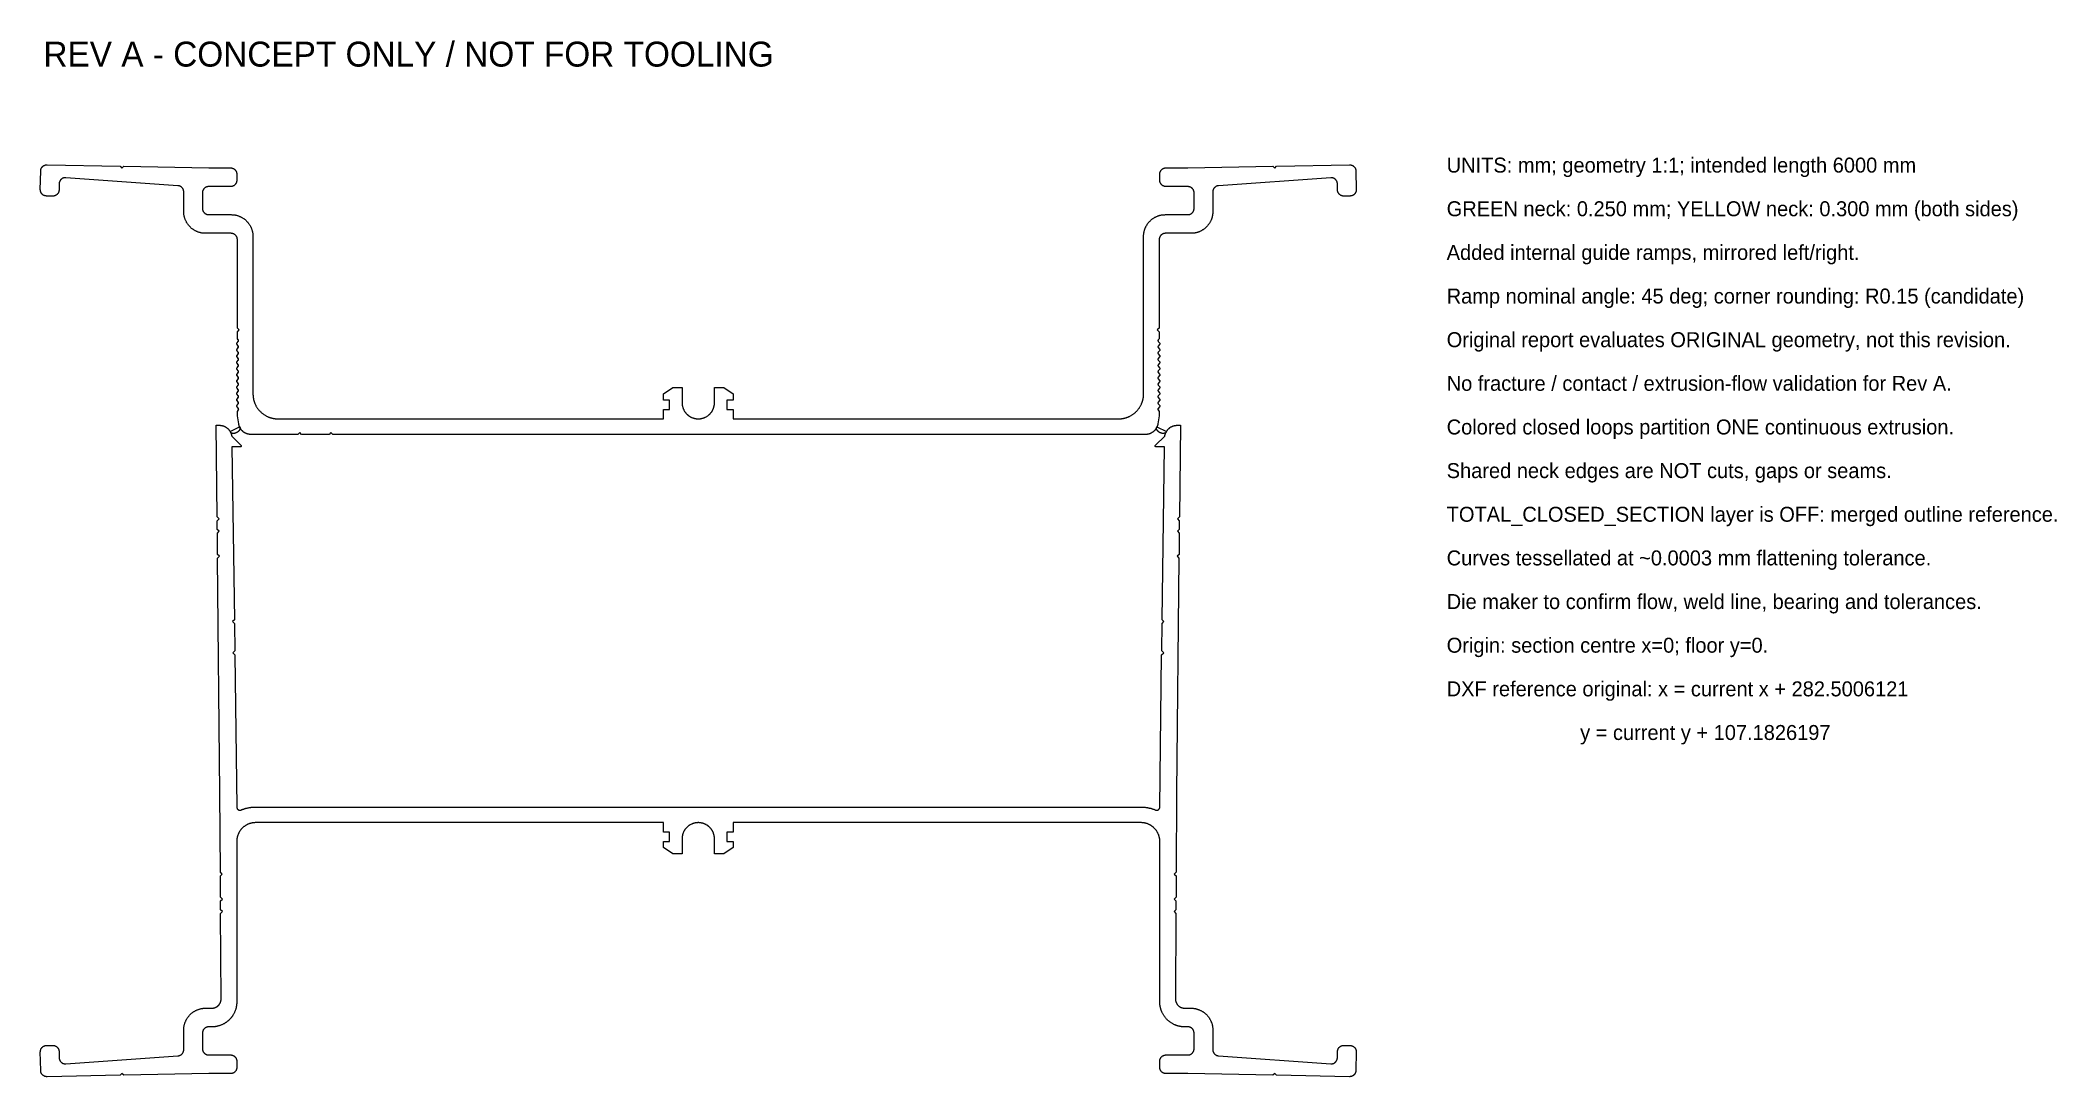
# Model space of a CAD drawing. Header units: millimetres. Extents: x -105 to 218, y 0 to 166.
import ezdxf

# ---------------------------------------------------------------- set-up
doc = ezdxf.new("R2010")
doc.units = ezdxf.units.MM
for name, color, linetype in [('BRIDGE_REV_A', 7, 'Continuous'), ('GREEN_REV_A', 3, 'Continuous'), ('NOTES', 1, 'Continuous'), ('YELLOW_REV_A', 2, 'Continuous')]:
    doc.layers.add(name, color=color, linetype=linetype)

msp = doc.modelspace()

# ---------------------------------------------------------------- texts
at = {"layer": 'NOTES'}
for s, height, p in [('REV A - CONCEPT ONLY / NOT FOR TOOLING', 4, (-105, 162)), ('UNITS: mm; geometry 1:1; intended length 6000 mm', 2.4, (120, 145)), ('GREEN neck: 0.250 mm; YELLOW neck: 0.300 mm (both sides)', 2.4, (120, 138)), ('Added internal guide ramps, mirrored left/right.', 2.4, (120, 131)), ('Ramp nominal angle: 45 deg; corner rounding: R0.15 (candidate)', 2.4, (120, 124)), ('Original report evaluates ORIGINAL geometry, not this revision.', 2.4, (120, 117)), ('No fracture / contact / extrusion-flow validation for Rev A.', 2.4, (120, 110)), ('Colored closed loops partition ONE continuous extrusion.', 2.4, (120, 103)), ('Shared neck edges are NOT cuts, gaps or seams.', 2.4, (120, 96)), ('TOTAL_CLOSED_SECTION layer is OFF: merged outline reference.', 2.4, (120, 89)), ('Curves tessellated at ~0.0003 mm flattening tolerance.', 2.4, (120, 82)), ('Die maker to confirm flow, weld line, bearing and tolerances.', 2.4, (120, 75)), ('Origin: section centre x=0; floor y=0.', 2.4, (120, 68)), ('DXF reference original: x = current x + 282.5006121', 2.4, (120, 61)), ('                        y = current y + 107.1826197', 2.4, (120, 54))]:
    msp.add_text(s, height=height, dxfattribs=at).set_placement(p)

# ---------------------------------------------------------------- linework, layer by layer
at = {"layer": 'BRIDGE_REV_A'}
for points in [[(-73.55, 104.23), (-73.41, 103.96), (-73.46, 103.95), (-73.47, 103.92), (-73.48, 103.89), (-73.49, 103.86), (-73.5, 103.84), (-73.51, 103.81), (-73.52, 103.79), (-73.54, 103.76), (-73.55, 103.74), (-73.56, 103.71), (-73.58, 103.69), (-73.59, 103.66), (-73.61, 103.64), (-73.63, 103.62), (-73.64, 103.6), (-73.66, 103.58), (-73.68, 103.56), (-73.7, 103.53), (-73.72, 103.51), (-73.74, 103.5), (-73.76, 103.48), (-73.78, 103.46), (-73.8, 103.44), (-73.82, 103.42), (-73.84, 103.41), (-73.86, 103.39), (-73.88, 103.37), (-73.91, 103.36), (-73.93, 103.34), (-73.95, 103.33), (-73.98, 103.32), (-74, 103.3), (-74.02, 103.29), (-74.05, 103.28), (-74.07, 103.27), (-74.1, 103.26), (-74.12, 103.25), (-74.15, 103.24), (-74.18, 103.23), (-74.2, 103.22), (-74.23, 103.21), (-74.25, 103.21), (-74.28, 103.2), (-74.31, 103.19), (-74.33, 103.19), (-74.36, 103.18), (-74.39, 103.18), (-74.42, 103.18), (-74.44, 103.18), (-74.47, 103.17), (-74.5, 103.17), (-74.53, 103.17), (-74.55, 103.17), (-74.58, 103.17), (-74.61, 103.17), (-74.64, 103.18), (-74.67, 103.18), (-74.69, 103.18), (-74.72, 103.19), (-74.75, 103.19), (-74.78, 103.2), (-74.81, 103.21), (-74.83, 103.21), (-74.86, 103.22), (-74.89, 103.23), (-74.95, 103.25), (-75.06, 103.47)], [(74.95, 103.25), (74.89, 103.23), (74.86, 103.22), (74.83, 103.21), (74.81, 103.21), (74.78, 103.2), (74.75, 103.19), (74.72, 103.19), (74.69, 103.18), (74.67, 103.18), (74.64, 103.18), (74.61, 103.17), (74.58, 103.17), (74.55, 103.17), (74.53, 103.17), (74.5, 103.17), (74.47, 103.17), (74.44, 103.18), (74.42, 103.18), (74.39, 103.18), (74.36, 103.18), (74.33, 103.19), (74.31, 103.19), (74.28, 103.2), (74.25, 103.21), (74.23, 103.21), (74.2, 103.22), (74.18, 103.23), (74.15, 103.24), (74.12, 103.25), (74.1, 103.26), (74.07, 103.27), (74.05, 103.28), (74.02, 103.29), (74, 103.3), (73.98, 103.32), (73.95, 103.33), (73.93, 103.34), (73.91, 103.36), (73.88, 103.37), (73.86, 103.39), (73.84, 103.41), (73.82, 103.42), (73.8, 103.44), (73.78, 103.46), (73.76, 103.48), (73.74, 103.5), (73.72, 103.51), (73.7, 103.53), (73.68, 103.56), (73.66, 103.58), (73.64, 103.6), (73.63, 103.62), (73.61, 103.64), (73.59, 103.66), (73.58, 103.69), (73.56, 103.71), (73.55, 103.74), (73.54, 103.76), (73.52, 103.79), (73.51, 103.81), (73.5, 103.84), (73.49, 103.86), (73.48, 103.89), (73.47, 103.92), (73.46, 103.95), (73.41, 103.96), (73.55, 104.23), (75.06, 103.47)]]:
    msp.add_lwpolyline(points, close=True, dxfattribs=at)
at = {"layer": 'GREEN_REV_A'}
msp.add_lwpolyline([(75.13, 103.59), (75.17, 103.64), (75.21, 103.69), (75.25, 103.75), (75.29, 103.8), (75.34, 103.84), (75.38, 103.89), (75.43, 103.94), (75.48, 103.98), (75.53, 104.02), (75.58, 104.06), (75.63, 104.1), (75.68, 104.14), (75.74, 104.17), (75.79, 104.21), (75.85, 104.24), (75.91, 104.27), (75.97, 104.29), (76.03, 104.32), (76.09, 104.34), (76.15, 104.37), (76.21, 104.39), (76.28, 104.4), (76.34, 104.42), (76.4, 104.43), (76.47, 104.45), (76.53, 104.45), (76.6, 104.46), (76.67, 104.47), (76.73, 104.47), (76.8, 104.47), (77.3, 104.47), (77.14, 89.77), (76.84, 89.47), (77.13, 89.17), (77.12, 87.77), (76.82, 87.47), (77.11, 87.17), (77.08, 83.77), (76.77, 83.47), (77.07, 83.17), (76.7, 45.51), (76.62, 32.78), (76.32, 32.49), (76.62, 32.19), (76.6, 28.78), (76.29, 28.49), (76.59, 28.19), (76.58, 26.78), (76.28, 26.49), (76.58, 26.19), (76.5, 12.5), (76.5, 12.46), (76.5, 12.42), (76.5, 12.38), (76.51, 12.35), (76.51, 12.31), (76.52, 12.27), (76.52, 12.24), (76.53, 12.2), (76.54, 12.16), (76.54, 12.13), (76.55, 12.09), (76.56, 12.06), (76.57, 12.02), (76.59, 11.99), (76.6, 11.95), (76.61, 11.92), (76.63, 11.88), (76.64, 11.85), (76.66, 11.82), (76.67, 11.79), (76.69, 11.75), (76.71, 11.72), (76.73, 11.69), (76.75, 11.66), (76.77, 11.63), (76.79, 11.6), (76.81, 11.57), (76.84, 11.54), (76.86, 11.51), (76.88, 11.48), (76.91, 11.46), (76.94, 11.43), (76.96, 11.4), (76.99, 11.38), (77.02, 11.35), (77.05, 11.33), (77.08, 11.31), (77.1, 11.28), (77.13, 11.26), (77.17, 11.24), (77.2, 11.22), (77.23, 11.2), (77.26, 11.18), (77.29, 11.16), (77.32, 11.15), (77.36, 11.13), (77.39, 11.12), (77.42, 11.1), (77.46, 11.09), (77.49, 11.07), (77.53, 11.06), (77.56, 11.05), (77.6, 11.04), (77.63, 11.03), (77.67, 11.02), (77.7, 11.02), (77.74, 11.01), (77.78, 11), (77.81, 11), (77.85, 10.99), (77.89, 10.99), (77.93, 10.99), (77.96, 10.99), (78, 10.99), (79, 10.99), (79.09, 10.99), (79.18, 10.98), (79.27, 10.98), (79.36, 10.97), (79.45, 10.96), (79.53, 10.95), (79.62, 10.93), (79.71, 10.92), (79.79, 10.9), (79.87, 10.88), (79.96, 10.85), (80.04, 10.83), (80.12, 10.8), (80.2, 10.77), (80.28, 10.74), (80.36, 10.71), (80.44, 10.68), (80.52, 10.64), (80.59, 10.6), (80.67, 10.56), (80.74, 10.52), (80.81, 10.48), (80.89, 10.44), (80.96, 10.39), (81.03, 10.34), (81.09, 10.29), (81.16, 10.24), (81.23, 10.19), (81.29, 10.13), (81.35, 10.08), (81.41, 10.02), (81.47, 9.96), (81.53, 9.9), (81.59, 9.84), (81.65, 9.78), (81.7, 9.71), (81.75, 9.65), (81.8, 9.58), (81.85, 9.51), (81.9, 9.44), (81.95, 9.37), (81.99, 9.3), (82.04, 9.23), (82.08, 9.15), (82.12, 9.08), (82.15, 9), (82.19, 8.93), (82.22, 8.85), (82.26, 8.77), (82.29, 8.69), (82.32, 8.61), (82.34, 8.53), (82.37, 8.44), (82.39, 8.36), (82.41, 8.28), (82.43, 8.19), (82.45, 8.11), (82.46, 8.02), (82.47, 7.93), (82.48, 7.84), (82.49, 7.76), (82.5, 7.67), (82.5, 7.58), (82.5, 7.49), (82.5, 4.34), (82.5, 4.32), (82.5, 4.29), (82.5, 4.24), (82.51, 4.2), (82.52, 4.15), (82.53, 4.1), (82.54, 4.06), (82.56, 4.01), (82.57, 3.97), (82.59, 3.93), (82.61, 3.89), (82.63, 3.84), (82.66, 3.81), (82.68, 3.77), (82.71, 3.73), (82.74, 3.69), (82.77, 3.66), (82.8, 3.63), (82.83, 3.6), (82.87, 3.57), (82.91, 3.54), (82.94, 3.51), (82.98, 3.49), (83.02, 3.46), (83.06, 3.44), (83.11, 3.42), (83.15, 3.41), (83.19, 3.39), (83.24, 3.38), (83.29, 3.36), (83.33, 3.36), (83.38, 3.35), (83.4, 3.35), (83.43, 3.34), (101.41, 2.06), (101.43, 2.06), (101.46, 2.06), (101.48, 2.06), (101.51, 2.06), (101.53, 2.06), (101.56, 2.06), (101.58, 2.07), (101.61, 2.07), (101.63, 2.07), (101.66, 2.08), (101.68, 2.08), (101.71, 2.09), (101.73, 2.09), (101.76, 2.1), (101.78, 2.11), (101.81, 2.12), (101.83, 2.13), (101.85, 2.13), (101.88, 2.14), (101.9, 2.15), (101.92, 2.17), (101.94, 2.18), (101.97, 2.19), (101.99, 2.2), (102.01, 2.22), (102.03, 2.23), (102.05, 2.24), (102.07, 2.26), (102.09, 2.27), (102.11, 2.29), (102.13, 2.31), (102.15, 2.32), (102.17, 2.34), (102.19, 2.36), (102.21, 2.38), (102.22, 2.4), (102.24, 2.42), (102.26, 2.43), (102.27, 2.45), (102.29, 2.48), (102.3, 2.5), (102.32, 2.52), (102.33, 2.54), (102.34, 2.56), (102.35, 2.58), (102.37, 2.6), (102.38, 2.63), (102.39, 2.65), (102.4, 2.67), (102.41, 2.7), (102.42, 2.72), (102.43, 2.74), (102.43, 2.77), (102.44, 2.79), (102.45, 2.82), (102.45, 2.84), (102.46, 2.87), (102.46, 2.89), (102.47, 2.92), (102.47, 2.94), (102.47, 2.97), (102.47, 2.99), (102.48, 3.02), (102.48, 3.04), (102.5, 4.04), (102.5, 4.06), (102.5, 4.09), (102.5, 4.11), (102.5, 4.14), (102.51, 4.16), (102.51, 4.18), (102.51, 4.21), (102.52, 4.23), (102.53, 4.28), (102.54, 4.33), (102.56, 4.37), (102.58, 4.42), (102.6, 4.46), (102.62, 4.51), (102.65, 4.55), (102.67, 4.59), (102.69, 4.61), (102.7, 4.63), (102.72, 4.65), (102.73, 4.67), (102.75, 4.68), (102.77, 4.7), (102.78, 4.72), (102.8, 4.74), (102.82, 4.76), (102.84, 4.77), (102.86, 4.79), (102.88, 4.8), (102.9, 4.82), (102.92, 4.83), (102.94, 4.85), (102.96, 4.86), (103, 4.89), (103.04, 4.91), (103.09, 4.93), (103.13, 4.95), (103.18, 4.97), (103.22, 4.98), (103.27, 4.99), (103.32, 5), (103.34, 5.01), (103.37, 5.01), (103.39, 5.01), (103.42, 5.01), (103.44, 5.02), (103.46, 5.02), (103.49, 5.02), (103.51, 5.02), (104.51, 5), (104.54, 5), (104.56, 5), (104.59, 5), (104.61, 4.99), (104.64, 4.99), (104.66, 4.99), (104.69, 4.98), (104.71, 4.98), (104.76, 4.96), (104.8, 4.95), (104.85, 4.93), (104.9, 4.92), (104.94, 4.9), (104.98, 4.87), (105.02, 4.85), (105.07, 4.82), (105.09, 4.81), (105.11, 4.79), (105.12, 4.78), (105.14, 4.76), (105.16, 4.74), (105.18, 4.73), (105.2, 4.71), (105.22, 4.69), (105.23, 4.68), (105.25, 4.66), (105.27, 4.64), (105.28, 4.62), (105.3, 4.6), (105.31, 4.58), (105.32, 4.56), (105.34, 4.54), (105.36, 4.5), (105.39, 4.45), (105.41, 4.41), (105.43, 4.36), (105.44, 4.32), (105.46, 4.27), (105.47, 4.23), (105.48, 4.18), (105.48, 4.15), (105.49, 4.13), (105.49, 4.1), (105.49, 4.08), (105.49, 4.06), (105.49, 4.03), (105.5, 4.01), (105.5, 3.98), (105.44, 0.98), (105.44, 0.96), (105.44, 0.93), (105.43, 0.91), (105.43, 0.88), (105.43, 0.86), (105.43, 0.83), (105.42, 0.81), (105.42, 0.79), (105.4, 0.74), (105.39, 0.69), (105.37, 0.65), (105.36, 0.6), (105.34, 0.56), (105.31, 0.51), (105.29, 0.47), (105.26, 0.43), (105.25, 0.41), (105.23, 0.39), (105.22, 0.37), (105.2, 0.35), (105.18, 0.33), (105.17, 0.32), (105.15, 0.3), (105.13, 0.28), (105.11, 0.26), (105.1, 0.25), (105.08, 0.23), (105.06, 0.21), (105.04, 0.2), (105.02, 0.19), (105, 0.17), (104.98, 0.16), (104.94, 0.13), (104.89, 0.11), (104.85, 0.09), (104.8, 0.07), (104.76, 0.05), (104.71, 0.04), (104.66, 0.03), (104.62, 0.02), (104.59, 0.01), (104.57, 0.01), (104.54, 0.01), (104.52, 0), (104.49, 0), (104.47, 0), (104.45, 0), (104.42, 0), (92.72, 0.22), (92.43, 0.52), (92.12, 0.23), (78.5, 0.49), (75, 0.49), (74.97, 0.49), (74.95, 0.49), (74.92, 0.49), (74.9, 0.49), (74.87, 0.49), (74.85, 0.5), (74.82, 0.5), (74.8, 0.51), (74.77, 0.51), (74.75, 0.52), (74.73, 0.52), (74.7, 0.53), (74.68, 0.54), (74.66, 0.55), (74.63, 0.56), (74.61, 0.57), (74.57, 0.59), (74.52, 0.61), (74.48, 0.63), (74.44, 0.66), (74.4, 0.69), (74.36, 0.71), (74.33, 0.75), (74.29, 0.78), (74.26, 0.81), (74.23, 0.85), (74.2, 0.89), (74.17, 0.93), (74.14, 0.97), (74.12, 1.01), (74.1, 1.05), (74.08, 1.1), (74.07, 1.12), (74.06, 1.14), (74.05, 1.17), (74.04, 1.19), (74.04, 1.21), (74.03, 1.24), (74.03, 1.26), (74.02, 1.28), (74.02, 1.31), (74.01, 1.33), (74.01, 1.36), (74.01, 1.38), (74, 1.41), (74, 1.43), (74, 1.46), (74, 1.49), (74, 2.49), (74, 2.51), (74, 2.54), (74, 2.56), (74.01, 2.59), (74.01, 2.61), (74.01, 2.64), (74.02, 2.66), (74.02, 2.69), (74.03, 2.71), (74.03, 2.74), (74.04, 2.76), (74.04, 2.78), (74.05, 2.81), (74.06, 2.83), (74.07, 2.85), (74.08, 2.88), (74.1, 2.92), (74.12, 2.96), (74.14, 3), (74.17, 3.05), (74.2, 3.08), (74.23, 3.12), (74.26, 3.16), (74.29, 3.19), (74.33, 3.23), (74.36, 3.26), (74.4, 3.29), (74.44, 3.32), (74.48, 3.34), (74.52, 3.37), (74.57, 3.39), (74.61, 3.41), (74.63, 3.42), (74.66, 3.43), (74.68, 3.43), (74.7, 3.44), (74.73, 3.45), (74.75, 3.45), (74.77, 3.46), (74.8, 3.47), (74.82, 3.47), (74.85, 3.47), (74.87, 3.48), (74.9, 3.48), (74.92, 3.48), (74.95, 3.49), (74.97, 3.49), (75, 3.49), (78.5, 3.49), (78.52, 3.49), (78.55, 3.49), (78.57, 3.49), (78.6, 3.49), (78.62, 3.49), (78.65, 3.5), (78.67, 3.5), (78.7, 3.51), (78.74, 3.52), (78.79, 3.53), (78.84, 3.54), (78.88, 3.56), (78.93, 3.58), (78.97, 3.6), (79.01, 3.63), (79.05, 3.65), (79.08, 3.67), (79.09, 3.68), (79.11, 3.7), (79.13, 3.71), (79.15, 3.73), (79.17, 3.75), (79.19, 3.76), (79.21, 3.78), (79.22, 3.8), (79.24, 3.82), (79.26, 3.83), (79.27, 3.85), (79.29, 3.87), (79.3, 3.89), (79.32, 3.91), (79.33, 3.93), (79.36, 3.97), (79.38, 4.02), (79.4, 4.06), (79.42, 4.1), (79.44, 4.15), (79.46, 4.2), (79.47, 4.24), (79.48, 4.29), (79.49, 4.31), (79.49, 4.34), (79.49, 4.36), (79.5, 4.39), (79.5, 4.41), (79.5, 4.44), (79.5, 4.46), (79.5, 4.49), (79.5, 6.99), (79.5, 7.01), (79.5, 7.04), (79.5, 7.06), (79.49, 7.09), (79.49, 7.11), (79.49, 7.14), (79.48, 7.16), (79.48, 7.19), (79.47, 7.21), (79.47, 7.24), (79.46, 7.26), (79.46, 7.28), (79.45, 7.31), (79.44, 7.33), (79.43, 7.35), (79.42, 7.38), (79.4, 7.42), (79.38, 7.46), (79.36, 7.5), (79.33, 7.55), (79.3, 7.58), (79.27, 7.62), (79.24, 7.66), (79.21, 7.69), (79.17, 7.73), (79.14, 7.76), (79.1, 7.79), (79.06, 7.82), (79.02, 7.84), (78.98, 7.87), (78.93, 7.89), (78.89, 7.91), (78.87, 7.92), (78.84, 7.93), (78.82, 7.93), (78.8, 7.94), (78.77, 7.95), (78.75, 7.95), (78.73, 7.96), (78.7, 7.97), (78.68, 7.97), (78.65, 7.97), (78.63, 7.98), (78.6, 7.98), (78.58, 7.98), (78.55, 7.99), (78.53, 7.99), (78.5, 7.99), (78, 7.99), (77.95, 7.99), (77.9, 7.99), (77.85, 7.99), (77.79, 7.99), (77.74, 7.99), (77.69, 8), (77.64, 8), (77.59, 8.01), (77.54, 8.01), (77.49, 8.02), (77.44, 8.03), (77.39, 8.03), (77.34, 8.04), (77.29, 8.05), (77.24, 8.06), (77.19, 8.07), (77.15, 8.08), (77.1, 8.09), (77.05, 8.1), (77, 8.11), (76.95, 8.12), (76.9, 8.14), (76.86, 8.15), (76.81, 8.17), (76.76, 8.18), (76.72, 8.2), (76.67, 8.21), (76.62, 8.23), (76.58, 8.25), (76.53, 8.26), (76.49, 8.28), (76.44, 8.3), (76.35, 8.34), (76.27, 8.38), (76.18, 8.42), (76.09, 8.47), (76.01, 8.52), (75.93, 8.57), (75.84, 8.62), (75.76, 8.67), (75.68, 8.72), (75.61, 8.78), (75.53, 8.84), (75.46, 8.9), (75.38, 8.96), (75.31, 9.03), (75.24, 9.09), (75.17, 9.16), (75.1, 9.23), (75.04, 9.3), (74.98, 9.37), (74.91, 9.44), (74.85, 9.52), (74.79, 9.59), (74.74, 9.67), (74.68, 9.75), (74.63, 9.83), (74.58, 9.91), (74.53, 10), (74.48, 10.08), (74.44, 10.17), (74.39, 10.25), (74.35, 10.34), (74.31, 10.43), (74.3, 10.47), (74.28, 10.52), (74.26, 10.57), (74.24, 10.61), (74.23, 10.66), (74.21, 10.7), (74.19, 10.75), (74.18, 10.8), (74.17, 10.84), (74.15, 10.89), (74.14, 10.94), (74.13, 10.99), (74.11, 11.03), (74.1, 11.08), (74.09, 11.13), (74.08, 11.18), (74.07, 11.23), (74.06, 11.28), (74.05, 11.33), (74.05, 11.38), (74.04, 11.43), (74.03, 11.48), (74.03, 11.53), (74.02, 11.58), (74.02, 11.63), (74.01, 11.68), (74.01, 11.73), (74.01, 11.78), (74, 11.83), (74, 11.88), (74, 11.93), (74, 11.99), (74, 37.74), (74, 37.81), (74, 37.89), (73.99, 37.97), (73.98, 38.04), (73.98, 38.12), (73.97, 38.19), (73.95, 38.27), (73.94, 38.34), (73.92, 38.41), (73.91, 38.49), (73.89, 38.56), (73.87, 38.63), (73.84, 38.7), (73.82, 38.77), (73.79, 38.84), (73.76, 38.9), (73.73, 38.97), (73.7, 39.04), (73.67, 39.1), (73.64, 39.17), (73.6, 39.23), (73.57, 39.29), (73.53, 39.35), (73.49, 39.41), (73.45, 39.47), (73.4, 39.53), (73.36, 39.59), (73.31, 39.64), (73.27, 39.7), (73.22, 39.75), (73.17, 39.81), (73.12, 39.86), (73.07, 39.91), (73.02, 39.96), (72.96, 40), (72.91, 40.05), (72.85, 40.1), (72.79, 40.14), (72.74, 40.18), (72.68, 40.22), (72.62, 40.26), (72.56, 40.3), (72.49, 40.34), (72.43, 40.37), (72.37, 40.41), (72.3, 40.44), (72.23, 40.47), (72.17, 40.5), (72.1, 40.53), (72.03, 40.55), (71.96, 40.58), (71.89, 40.6), (71.82, 40.62), (71.75, 40.64), (71.68, 40.66), (71.6, 40.68), (71.53, 40.69), (71.46, 40.7), (71.38, 40.71), (71.31, 40.72), (71.23, 40.73), (71.15, 40.73), (71.08, 40.74), (71, 40.74), (5.6, 40.74), (5.6, 39.24), (4.6, 39.24), (4.6, 37.74), (5.6, 37.74), (5.6, 36.74), (4.1, 35.74), (2.6, 35.74), (2.6, 38.14), (2.6, 38.2), (2.6, 38.27), (2.59, 38.34), (2.59, 38.4), (2.58, 38.47), (2.57, 38.53), (2.56, 38.6), (2.55, 38.66), (2.53, 38.72), (2.52, 38.79), (2.5, 38.85), (2.48, 38.91), (2.46, 38.97), (2.44, 39.03), (2.42, 39.09), (2.4, 39.15), (2.37, 39.21), (2.34, 39.26), (2.32, 39.32), (2.29, 39.38), (2.26, 39.43), (2.22, 39.48), (2.19, 39.54), (2.16, 39.59), (2.12, 39.64), (2.08, 39.69), (2.05, 39.74), (2.01, 39.79), (1.97, 39.84), (1.92, 39.88), (1.88, 39.93), (1.84, 39.97), (1.79, 40.02), (1.75, 40.06), (1.7, 40.1), (1.65, 40.14), (1.61, 40.18), (1.56, 40.22), (1.51, 40.26), (1.45, 40.29), (1.4, 40.33), (1.35, 40.36), (1.29, 40.39), (1.24, 40.42), (1.18, 40.45), (1.13, 40.48), (1.07, 40.51), (1.01, 40.53), (0.95, 40.56), (0.89, 40.58), (0.83, 40.6), (0.77, 40.62), (0.71, 40.64), (0.65, 40.65), (0.59, 40.67), (0.52, 40.68), (0.46, 40.7), (0.4, 40.71), (0.33, 40.72), (0.27, 40.72), (0.2, 40.73), (0.13, 40.73), (0.07, 40.74), (0, 40.74), (-0.06, 40.74), (-0.13, 40.73), (-0.19, 40.73), (-0.26, 40.72), (-0.32, 40.72), (-0.38, 40.71), (-0.45, 40.7), (-0.51, 40.69), (-0.57, 40.67), (-0.63, 40.66), (-0.7, 40.64), (-0.76, 40.62), (-0.82, 40.6), (-0.88, 40.58), (-0.94, 40.56), (-0.99, 40.54), (-1.05, 40.51), (-1.11, 40.49), (-1.17, 40.46), (-1.22, 40.43), (-1.28, 40.4), (-1.33, 40.37), (-1.39, 40.33), (-1.44, 40.3), (-1.5, 40.26), (-1.55, 40.23), (-1.6, 40.19), (-1.65, 40.15), (-1.7, 40.11), (-1.75, 40.06), (-1.79, 40.02), (-1.84, 39.97), (-1.88, 39.93), (-1.93, 39.88), (-1.97, 39.83), (-2.01, 39.78), (-2.05, 39.73), (-2.09, 39.68), (-2.13, 39.63), (-2.16, 39.58), (-2.2, 39.53), (-2.23, 39.47), (-2.26, 39.42), (-2.29, 39.36), (-2.32, 39.3), (-2.35, 39.25), (-2.38, 39.19), (-2.4, 39.13), (-2.43, 39.07), (-2.45, 39.01), (-2.47, 38.95), (-2.49, 38.89), (-2.51, 38.83), (-2.52, 38.77), (-2.54, 38.71), (-2.55, 38.65), (-2.56, 38.58), (-2.57, 38.52), (-2.58, 38.46), (-2.59, 38.39), (-2.59, 38.33), (-2.6, 38.27), (-2.6, 38.2), (-2.6, 38.14), (-2.6, 35.74), (-4.1, 35.74), (-5.6, 36.74), (-5.6, 37.74), (-4.6, 37.74), (-4.6, 39.24), (-5.6, 39.24), (-5.6, 40.74), (-71, 40.74), (-71.07, 40.74), (-71.15, 40.73), (-71.22, 40.73), (-71.3, 40.72), (-71.37, 40.71), (-71.44, 40.7), (-71.52, 40.69), (-71.59, 40.68), (-71.66, 40.66), (-71.73, 40.65), (-71.8, 40.63), (-71.87, 40.61), (-71.94, 40.58), (-72.01, 40.56), (-72.08, 40.54), (-72.15, 40.51), (-72.22, 40.48), (-72.28, 40.45), (-72.35, 40.42), (-72.41, 40.38), (-72.48, 40.35), (-72.54, 40.31), (-72.6, 40.27), (-72.66, 40.23), (-72.73, 40.19), (-72.78, 40.15), (-72.84, 40.1), (-72.9, 40.06), (-72.96, 40.01), (-73.01, 39.96), (-73.07, 39.91), (-73.12, 39.86), (-73.17, 39.8), (-73.22, 39.75), (-73.27, 39.69), (-73.32, 39.64), (-73.37, 39.58), (-73.41, 39.52), (-73.45, 39.46), (-73.5, 39.4), (-73.54, 39.34), (-73.57, 39.28), (-73.61, 39.21), (-73.65, 39.15), (-73.68, 39.08), (-73.71, 39.02), (-73.74, 38.95), (-73.77, 38.88), (-73.8, 38.82), (-73.82, 38.75), (-73.85, 38.68), (-73.87, 38.61), (-73.89, 38.54), (-73.91, 38.47), (-73.93, 38.4), (-73.94, 38.32), (-73.96, 38.25), (-73.97, 38.18), (-73.98, 38.11), (-73.99, 38.03), (-73.99, 37.96), (-74, 37.89), (-74, 37.81), (-74, 37.74), (-74, 11.99), (-74, 11.94), (-74, 11.89), (-74, 11.84), (-74, 11.79), (-74.01, 11.74), (-74.01, 11.69), (-74.02, 11.64), (-74.02, 11.59), (-74.02, 11.54), (-74.03, 11.49), (-74.04, 11.44), (-74.04, 11.4), (-74.05, 11.35), (-74.06, 11.3), (-74.07, 11.25), (-74.08, 11.2), (-74.09, 11.15), (-74.1, 11.11), (-74.12, 11.01), (-74.15, 10.92), (-74.17, 10.82), (-74.2, 10.73), (-74.23, 10.64), (-74.27, 10.55), (-74.3, 10.46), (-74.34, 10.37), (-74.38, 10.28), (-74.43, 10.19), (-74.47, 10.1), (-74.52, 10.02), (-74.57, 9.93), (-74.62, 9.85), (-74.65, 9.81), (-74.67, 9.77), (-74.7, 9.73), (-74.73, 9.69), (-74.76, 9.65), (-74.78, 9.61), (-74.81, 9.57), (-74.84, 9.53), (-74.87, 9.49), (-74.91, 9.45), (-74.94, 9.41), (-74.97, 9.38), (-75, 9.34), (-75.03, 9.3), (-75.07, 9.27), (-75.1, 9.23), (-75.14, 9.19), (-75.17, 9.16), (-75.21, 9.12), (-75.24, 9.09), (-75.28, 9.05), (-75.32, 9.02), (-75.35, 8.99), (-75.39, 8.96), (-75.43, 8.92), (-75.46, 8.89), (-75.5, 8.86), (-75.54, 8.83), (-75.58, 8.8), (-75.62, 8.77), (-75.66, 8.74), (-75.7, 8.71), (-75.74, 8.69), (-75.78, 8.66), (-75.82, 8.63), (-75.86, 8.61), (-75.95, 8.55), (-76.03, 8.5), (-76.12, 8.46), (-76.2, 8.41), (-76.29, 8.37), (-76.38, 8.33), (-76.47, 8.29), (-76.56, 8.25), (-76.65, 8.22), (-76.74, 8.19), (-76.84, 8.16), (-76.93, 8.13), (-77.02, 8.11), (-77.12, 8.08), (-77.17, 8.07), (-77.22, 8.06), (-77.26, 8.05), (-77.31, 8.05), (-77.36, 8.04), (-77.41, 8.03), (-77.46, 8.02), (-77.51, 8.02), (-77.56, 8.01), (-77.6, 8.01), (-77.65, 8), (-77.7, 8), (-77.75, 7.99), (-77.8, 7.99), (-77.85, 7.99), (-77.9, 7.99), (-77.95, 7.99), (-78, 7.99), (-78.5, 7.99), (-78.53, 7.99), (-78.55, 7.99), (-78.58, 7.98), (-78.6, 7.98), (-78.63, 7.98), (-78.65, 7.97), (-78.68, 7.97), (-78.7, 7.97), (-78.73, 7.96), (-78.75, 7.95), (-78.77, 7.95), (-78.8, 7.94), (-78.82, 7.93), (-78.84, 7.93), (-78.87, 7.92), (-78.89, 7.91), (-78.93, 7.89), (-78.98, 7.87), (-79.02, 7.84), (-79.06, 7.82), (-79.1, 7.79), (-79.14, 7.76), (-79.17, 7.73), (-79.21, 7.69), (-79.24, 7.66), (-79.27, 7.62), (-79.3, 7.58), (-79.33, 7.55), (-79.36, 7.5), (-79.38, 7.46), (-79.4, 7.42), (-79.42, 7.38), (-79.43, 7.35), (-79.44, 7.33), (-79.45, 7.31), (-79.46, 7.28), (-79.46, 7.26), (-79.47, 7.24), (-79.47, 7.21), (-79.48, 7.19), (-79.48, 7.16), (-79.49, 7.14), (-79.49, 7.11), (-79.49, 7.09), (-79.5, 7.06), (-79.5, 7.04), (-79.5, 7.01), (-79.5, 6.99), (-79.5, 4.49), (-79.5, 4.46), (-79.5, 4.43), (-79.5, 4.41), (-79.49, 4.38), (-79.49, 4.36), (-79.49, 4.33), (-79.48, 4.31), (-79.48, 4.28), (-79.47, 4.26), (-79.47, 4.24), (-79.46, 4.21), (-79.46, 4.19), (-79.45, 4.17), (-79.44, 4.14), (-79.43, 4.12), (-79.42, 4.1), (-79.4, 4.05), (-79.38, 4.01), (-79.36, 3.97), (-79.33, 3.93), (-79.3, 3.89), (-79.27, 3.85), (-79.24, 3.81), (-79.21, 3.78), (-79.17, 3.75), (-79.14, 3.71), (-79.1, 3.69), (-79.06, 3.66), (-79.02, 3.63), (-78.98, 3.61), (-78.93, 3.59), (-78.89, 3.57), (-78.87, 3.56), (-78.84, 3.55), (-78.82, 3.54), (-78.8, 3.53), (-78.77, 3.52), (-78.75, 3.52), (-78.73, 3.51), (-78.7, 3.51), (-78.68, 3.5), (-78.65, 3.5), (-78.63, 3.49), (-78.6, 3.49), (-78.58, 3.49), (-78.55, 3.49), (-78.53, 3.49), (-78.5, 3.49), (-75, 3.49), (-74.97, 3.49), (-74.95, 3.49), (-74.92, 3.48), (-74.9, 3.48), (-74.87, 3.48), (-74.85, 3.47), (-74.82, 3.47), (-74.8, 3.47), (-74.77, 3.46), (-74.75, 3.45), (-74.73, 3.45), (-74.7, 3.44), (-74.68, 3.43), (-74.66, 3.43), (-74.63, 3.42), (-74.61, 3.41), (-74.57, 3.39), (-74.52, 3.37), (-74.48, 3.34), (-74.44, 3.32), (-74.4, 3.29), (-74.36, 3.26), (-74.33, 3.23), (-74.29, 3.19), (-74.26, 3.16), (-74.23, 3.12), (-74.2, 3.08), (-74.17, 3.05), (-74.14, 3), (-74.12, 2.96), (-74.1, 2.92), (-74.08, 2.88), (-74.07, 2.85), (-74.06, 2.83), (-74.05, 2.81), (-74.04, 2.78), (-74.04, 2.76), (-74.03, 2.74), (-74.03, 2.71), (-74.02, 2.69), (-74.02, 2.66), (-74.01, 2.64), (-74.01, 2.61), (-74.01, 2.59), (-74, 2.56), (-74, 2.54), (-74, 2.51), (-74, 2.49), (-74, 1.49), (-74, 1.46), (-74, 1.43), (-74, 1.41), (-74.01, 1.38), (-74.01, 1.36), (-74.01, 1.33), (-74.02, 1.31), (-74.02, 1.28), (-74.03, 1.26), (-74.03, 1.24), (-74.04, 1.21), (-74.04, 1.19), (-74.05, 1.17), (-74.06, 1.14), (-74.07, 1.12), (-74.08, 1.1), (-74.1, 1.05), (-74.12, 1.01), (-74.14, 0.97), (-74.17, 0.93), (-74.2, 0.89), (-74.23, 0.85), (-74.26, 0.81), (-74.29, 0.78), (-74.33, 0.75), (-74.36, 0.71), (-74.4, 0.69), (-74.44, 0.66), (-74.48, 0.63), (-74.52, 0.61), (-74.57, 0.59), (-74.61, 0.57), (-74.63, 0.56), (-74.66, 0.55), (-74.68, 0.54), (-74.7, 0.53), (-74.73, 0.52), (-74.75, 0.52), (-74.77, 0.51), (-74.8, 0.51), (-74.82, 0.5), (-74.85, 0.5), (-74.87, 0.49), (-74.9, 0.49), (-74.92, 0.49), (-74.95, 0.49), (-74.97, 0.49), (-75, 0.49), (-78.5, 0.49), (-92.12, 0.23), (-92.43, 0.52), (-92.72, 0.22), (-104.42, 0), (-104.45, 0), (-104.47, 0), (-104.49, 0), (-104.52, 0), (-104.54, 0.01), (-104.57, 0.01), (-104.59, 0.01), (-104.62, 0.02), (-104.66, 0.03), (-104.71, 0.04), (-104.76, 0.05), (-104.8, 0.07), (-104.85, 0.09), (-104.89, 0.11), (-104.94, 0.13), (-104.98, 0.16), (-105, 0.17), (-105.02, 0.19), (-105.04, 0.2), (-105.06, 0.21), (-105.08, 0.23), (-105.1, 0.25), (-105.11, 0.26), (-105.13, 0.28), (-105.15, 0.3), (-105.17, 0.32), (-105.18, 0.33), (-105.2, 0.35), (-105.22, 0.37), (-105.23, 0.39), (-105.25, 0.41), (-105.26, 0.43), (-105.29, 0.47), (-105.31, 0.51), (-105.34, 0.56), (-105.36, 0.6), (-105.37, 0.65), (-105.39, 0.69), (-105.4, 0.74), (-105.42, 0.79), (-105.42, 0.81), (-105.43, 0.83), (-105.43, 0.86), (-105.43, 0.88), (-105.43, 0.91), (-105.44, 0.93), (-105.44, 0.96), (-105.44, 0.98), (-105.5, 3.98), (-105.5, 4.01), (-105.49, 4.03), (-105.49, 4.06), (-105.49, 4.08), (-105.49, 4.1), (-105.49, 4.13), (-105.48, 4.15), (-105.48, 4.18), (-105.47, 4.23), (-105.46, 4.27), (-105.44, 4.32), (-105.43, 4.36), (-105.41, 4.41), (-105.39, 4.45), (-105.36, 4.5), (-105.34, 4.54), (-105.32, 4.56), (-105.31, 4.58), (-105.3, 4.6), (-105.28, 4.62), (-105.27, 4.64), (-105.25, 4.66), (-105.23, 4.68), (-105.22, 4.69), (-105.2, 4.71), (-105.18, 4.73), (-105.16, 4.74), (-105.14, 4.76), (-105.12, 4.78), (-105.11, 4.79), (-105.09, 4.81), (-105.07, 4.82), (-105.02, 4.85), (-104.98, 4.87), (-104.94, 4.9), (-104.9, 4.92), (-104.85, 4.93), (-104.8, 4.95), (-104.76, 4.96), (-104.71, 4.98), (-104.69, 4.98), (-104.66, 4.99), (-104.64, 4.99), (-104.61, 4.99), (-104.59, 5), (-104.56, 5), (-104.54, 5), (-104.51, 5), (-103.51, 5.02), (-103.49, 5.02), (-103.46, 5.02), (-103.44, 5.02), (-103.41, 5.01), (-103.39, 5.01), (-103.36, 5.01), (-103.34, 5.01), (-103.31, 5), (-103.29, 5), (-103.26, 4.99), (-103.24, 4.99), (-103.22, 4.98), (-103.19, 4.97), (-103.17, 4.96), (-103.15, 4.96), (-103.12, 4.95), (-103.08, 4.93), (-103.04, 4.91), (-102.99, 4.88), (-102.95, 4.86), (-102.91, 4.83), (-102.87, 4.8), (-102.84, 4.77), (-102.8, 4.74), (-102.77, 4.7), (-102.74, 4.67), (-102.71, 4.63), (-102.68, 4.59), (-102.65, 4.55), (-102.63, 4.51), (-102.6, 4.47), (-102.58, 4.42), (-102.57, 4.4), (-102.56, 4.38), (-102.55, 4.36), (-102.55, 4.33), (-102.54, 4.31), (-102.53, 4.29), (-102.53, 4.26), (-102.52, 4.24), (-102.51, 4.21), (-102.51, 4.19), (-102.51, 4.16), (-102.5, 4.14), (-102.5, 4.11), (-102.5, 4.09), (-102.5, 4.06), (-102.5, 4.04), (-102.48, 3.04), (-102.48, 3.02), (-102.47, 2.99), (-102.47, 2.97), (-102.47, 2.94), (-102.47, 2.92), (-102.46, 2.89), (-102.46, 2.87), (-102.45, 2.84), (-102.45, 2.82), (-102.44, 2.79), (-102.43, 2.77), (-102.43, 2.74), (-102.42, 2.72), (-102.41, 2.7), (-102.4, 2.67), (-102.39, 2.65), (-102.38, 2.63), (-102.37, 2.6), (-102.35, 2.58), (-102.34, 2.56), (-102.33, 2.54), (-102.32, 2.52), (-102.3, 2.5), (-102.29, 2.48), (-102.27, 2.45), (-102.26, 2.43), (-102.24, 2.42), (-102.22, 2.4), (-102.21, 2.38), (-102.19, 2.36), (-102.17, 2.34), (-102.15, 2.32), (-102.13, 2.31), (-102.11, 2.29), (-102.09, 2.27), (-102.07, 2.26), (-102.05, 2.24), (-102.03, 2.23), (-102.01, 2.22), (-101.99, 2.2), (-101.97, 2.19), (-101.94, 2.18), (-101.92, 2.17), (-101.9, 2.15), (-101.88, 2.14), (-101.85, 2.13), (-101.83, 2.13), (-101.81, 2.12), (-101.78, 2.11), (-101.76, 2.1), (-101.73, 2.09), (-101.71, 2.09), (-101.68, 2.08), (-101.66, 2.08), (-101.63, 2.07), (-101.61, 2.07), (-101.58, 2.07), (-101.56, 2.06), (-101.53, 2.06), (-101.51, 2.06), (-101.48, 2.06), (-101.46, 2.06), (-101.43, 2.06), (-101.41, 2.06), (-83.43, 3.34), (-83.4, 3.35), (-83.38, 3.35), (-83.33, 3.36), (-83.29, 3.36), (-83.24, 3.38), (-83.19, 3.39), (-83.15, 3.41), (-83.11, 3.42), (-83.06, 3.44), (-83.02, 3.46), (-82.98, 3.49), (-82.94, 3.51), (-82.91, 3.54), (-82.87, 3.57), (-82.83, 3.6), (-82.8, 3.63), (-82.77, 3.66), (-82.74, 3.69), (-82.71, 3.73), (-82.68, 3.77), (-82.66, 3.81), (-82.63, 3.84), (-82.61, 3.89), (-82.59, 3.93), (-82.57, 3.97), (-82.56, 4.01), (-82.54, 4.06), (-82.53, 4.1), (-82.52, 4.15), (-82.51, 4.2), (-82.5, 4.24), (-82.5, 4.29), (-82.5, 4.32), (-82.5, 4.34), (-82.5, 7.49), (-82.5, 7.58), (-82.5, 7.67), (-82.49, 7.76), (-82.48, 7.84), (-82.47, 7.93), (-82.46, 8.02), (-82.45, 8.11), (-82.43, 8.19), (-82.41, 8.28), (-82.39, 8.36), (-82.37, 8.44), (-82.34, 8.53), (-82.32, 8.61), (-82.29, 8.69), (-82.26, 8.77), (-82.22, 8.85), (-82.19, 8.93), (-82.15, 9), (-82.12, 9.08), (-82.08, 9.15), (-82.04, 9.23), (-81.99, 9.3), (-81.95, 9.37), (-81.9, 9.44), (-81.85, 9.51), (-81.8, 9.58), (-81.75, 9.65), (-81.7, 9.71), (-81.65, 9.78), (-81.59, 9.84), (-81.53, 9.9), (-81.47, 9.96), (-81.41, 10.02), (-81.35, 10.08), (-81.29, 10.13), (-81.23, 10.19), (-81.16, 10.24), (-81.09, 10.29), (-81.03, 10.34), (-80.96, 10.39), (-80.89, 10.44), (-80.81, 10.48), (-80.74, 10.52), (-80.67, 10.56), (-80.59, 10.6), (-80.52, 10.64), (-80.44, 10.68), (-80.36, 10.71), (-80.28, 10.74), (-80.2, 10.77), (-80.12, 10.8), (-80.04, 10.83), (-79.96, 10.85), (-79.87, 10.88), (-79.79, 10.9), (-79.71, 10.92), (-79.62, 10.93), (-79.53, 10.95), (-79.45, 10.96), (-79.36, 10.97), (-79.27, 10.98), (-79.18, 10.98), (-79.09, 10.99), (-79, 10.99), (-78, 10.99), (-77.96, 10.99), (-77.93, 10.99), (-77.89, 10.99), (-77.85, 10.99), (-77.81, 11), (-77.78, 11), (-77.74, 11.01), (-77.7, 11.02), (-77.67, 11.02), (-77.63, 11.03), (-77.6, 11.04), (-77.56, 11.05), (-77.53, 11.06), (-77.49, 11.07), (-77.46, 11.09), (-77.42, 11.1), (-77.39, 11.12), (-77.36, 11.13), (-77.32, 11.15), (-77.29, 11.16), (-77.26, 11.18), (-77.23, 11.2), (-77.2, 11.22), (-77.17, 11.24), (-77.13, 11.26), (-77.1, 11.28), (-77.08, 11.31), (-77.05, 11.33), (-77.02, 11.35), (-76.99, 11.38), (-76.96, 11.4), (-76.94, 11.43), (-76.91, 11.46), (-76.88, 11.48), (-76.86, 11.51), (-76.84, 11.54), (-76.81, 11.57), (-76.79, 11.6), (-76.77, 11.63), (-76.75, 11.66), (-76.73, 11.69), (-76.71, 11.72), (-76.69, 11.75), (-76.67, 11.79), (-76.66, 11.82), (-76.64, 11.85), (-76.63, 11.88), (-76.61, 11.92), (-76.6, 11.95), (-76.59, 11.99), (-76.57, 12.02), (-76.56, 12.06), (-76.55, 12.09), (-76.54, 12.13), (-76.54, 12.16), (-76.53, 12.2), (-76.52, 12.24), (-76.52, 12.27), (-76.51, 12.31), (-76.51, 12.35), (-76.5, 12.38), (-76.5, 12.42), (-76.5, 12.46), (-76.5, 12.5), (-76.58, 26.19), (-76.28, 26.49), (-76.58, 26.78), (-76.59, 28.19), (-76.29, 28.49), (-76.6, 28.78), (-76.62, 32.19), (-76.32, 32.49), (-76.62, 32.78), (-76.7, 45.51), (-77.07, 83.17), (-76.77, 83.47), (-77.08, 83.77), (-77.11, 87.17), (-76.82, 87.47), (-77.12, 87.77), (-77.13, 89.17), (-76.84, 89.47), (-77.14, 89.77), (-77.3, 104.47), (-76.8, 104.47), (-76.73, 104.47), (-76.67, 104.47), (-76.6, 104.46), (-76.53, 104.45), (-76.47, 104.45), (-76.4, 104.43), (-76.34, 104.42), (-76.28, 104.4), (-76.21, 104.39), (-76.15, 104.37), (-76.09, 104.34), (-76.03, 104.32), (-75.97, 104.29), (-75.91, 104.27), (-75.85, 104.24), (-75.79, 104.21), (-75.74, 104.17), (-75.68, 104.14), (-75.63, 104.1), (-75.58, 104.06), (-75.53, 104.02), (-75.48, 103.98), (-75.43, 103.94), (-75.38, 103.89), (-75.34, 103.84), (-75.29, 103.8), (-75.25, 103.75), (-75.21, 103.69), (-75.17, 103.64), (-75.13, 103.59), (-75.09, 103.53), (-75.06, 103.47), (-74.95, 103.25), (-74.93, 103.21), (-74.91, 103.16), (-74.9, 103.11), (-74.88, 103.07), (-74.87, 103.02), (-74.85, 102.98), (-74.84, 102.93), (-74.83, 102.88), (-74.82, 102.84), (-74.81, 102.79), (-74.81, 102.75), (-74.8, 102.74), (-73.32, 101.26), (-73.31, 101.25), (-73.3, 101.23), (-73.29, 101.22), (-73.28, 101.21), (-73.28, 101.19), (-73.28, 101.18), (-73.27, 101.16), (-73.27, 101.15), (-73.27, 101.14), (-73.28, 101.12), (-73.28, 101.11), (-73.28, 101.09), (-73.29, 101.08), (-73.3, 101.07), (-73.31, 101.05), (-73.32, 101.04), (-73.33, 101.03), (-73.34, 101.03), (-73.35, 101.02), (-73.37, 101.01), (-73.38, 101.01), (-73.39, 101), (-73.41, 101), (-73.42, 101), (-74.77, 101), (-74.36, 73.27), (-74.66, 72.98), (-74.36, 72.69), (-74.3, 68.31), (-74.64, 67.98), (-74.29, 67.65), (-74, 43.23), (-74, 43.2), (-74, 43.17), (-73.99, 43.14), (-73.98, 43.11), (-73.97, 43.08), (-73.96, 43.05), (-73.95, 43.02), (-73.94, 43), (-73.92, 42.97), (-73.91, 42.95), (-73.89, 42.92), (-73.87, 42.9), (-73.85, 42.88), (-73.82, 42.86), (-73.8, 42.84), (-73.77, 42.82), (-73.75, 42.8), (-73.72, 42.79), (-73.69, 42.78), (-73.66, 42.76), (-73.64, 42.76), (-73.61, 42.75), (-73.58, 42.74), (-73.55, 42.74), (-73.52, 42.74), (-73.49, 42.74), (-73.46, 42.74), (-73.43, 42.74), (-73.4, 42.75), (-73.37, 42.75), (-73.34, 42.76), (-73.31, 42.77), (-73.24, 42.8), (-73.17, 42.83), (-73.1, 42.86), (-73.03, 42.88), (-72.96, 42.91), (-72.89, 42.93), (-72.82, 42.95), (-72.75, 42.98), (-72.68, 43), (-72.61, 43.02), (-72.54, 43.04), (-72.47, 43.05), (-72.39, 43.07), (-72.32, 43.09), (-72.25, 43.1), (-72.18, 43.12), (-72.1, 43.13), (-72.03, 43.15), (-71.96, 43.16), (-71.89, 43.17), (-71.81, 43.18), (-71.74, 43.19), (-71.67, 43.2), (-71.59, 43.21), (-71.52, 43.21), (-71.44, 43.22), (-71.37, 43.22), (-71.3, 43.23), (-71.22, 43.23), (-71.15, 43.23), (-71.07, 43.24), (-71, 43.24), (71, 43.24), (71.07, 43.24), (71.15, 43.23), (71.22, 43.23), (71.3, 43.23), (71.37, 43.22), (71.44, 43.22), (71.52, 43.21), (71.59, 43.21), (71.67, 43.2), (71.74, 43.19), (71.81, 43.18), (71.89, 43.17), (71.96, 43.16), (72.03, 43.15), (72.1, 43.13), (72.18, 43.12), (72.25, 43.1), (72.32, 43.09), (72.39, 43.07), (72.47, 43.05), (72.54, 43.04), (72.61, 43.02), (72.68, 43), (72.75, 42.98), (72.82, 42.95), (72.89, 42.93), (72.96, 42.91), (73.03, 42.88), (73.1, 42.86), (73.17, 42.83), (73.24, 42.8), (73.31, 42.77), (73.34, 42.76), (73.37, 42.75), (73.4, 42.75), (73.43, 42.74), (73.46, 42.74), (73.49, 42.74), (73.52, 42.74), (73.55, 42.74), (73.58, 42.74), (73.61, 42.75), (73.64, 42.76), (73.66, 42.76), (73.69, 42.78), (73.72, 42.79), (73.75, 42.8), (73.77, 42.82), (73.8, 42.84), (73.82, 42.86), (73.85, 42.88), (73.87, 42.9), (73.89, 42.92), (73.91, 42.95), (73.92, 42.97), (73.94, 43), (73.95, 43.02), (73.96, 43.05), (73.97, 43.08), (73.98, 43.11), (73.99, 43.14), (74, 43.17), (74, 43.2), (74, 43.23), (74.29, 67.65), (74.64, 67.98), (74.3, 68.31), (74.36, 72.69), (74.66, 72.98), (74.36, 73.27), (74.77, 101), (73.42, 101), (73.41, 101), (73.39, 101), (73.38, 101.01), (73.37, 101.01), (73.35, 101.02), (73.34, 101.03), (73.33, 101.03), (73.32, 101.04), (73.31, 101.05), (73.3, 101.07), (73.29, 101.08), (73.28, 101.09), (73.28, 101.11), (73.28, 101.12), (73.27, 101.14), (73.27, 101.15), (73.27, 101.16), (73.28, 101.18), (73.28, 101.19), (73.28, 101.21), (73.29, 101.22), (73.3, 101.23), (73.31, 101.25), (73.32, 101.26), (74.8, 102.74), (74.81, 102.75), (74.81, 102.79), (74.82, 102.84), (74.83, 102.88), (74.84, 102.93), (74.85, 102.98), (74.87, 103.02), (74.88, 103.07), (74.9, 103.11), (74.91, 103.16), (74.93, 103.21), (74.95, 103.25), (75.06, 103.47), (75.09, 103.53)], close=True, dxfattribs=at)
at = {"layer": 'YELLOW_REV_A'}
msp.add_lwpolyline([(73.38, 103.9), (73.34, 103.85), (73.31, 103.8), (73.27, 103.74), (73.23, 103.7), (73.18, 103.65), (73.14, 103.6), (73.09, 103.56), (73.05, 103.51), (73, 103.47), (72.95, 103.43), (72.9, 103.39), (72.85, 103.35), (72.8, 103.32), (72.74, 103.29), (72.69, 103.25), (72.63, 103.22), (72.57, 103.2), (72.52, 103.17), (72.46, 103.14), (72.4, 103.12), (72.34, 103.1), (72.28, 103.08), (72.22, 103.07), (72.15, 103.05), (72.09, 103.04), (72.03, 103.03), (71.97, 103.02), (71.9, 103.01), (71.84, 103.01), (71.77, 103.01), (71.71, 103.01), (-58.6, 103.01), (-58.9, 103.31), (-59.2, 103.01), (-63.6, 103.01), (-63.9, 103.31), (-64.2, 103.01), (-71.71, 103.01), (-71.77, 103.01), (-71.84, 103.01), (-71.9, 103.01), (-71.97, 103.02), (-72.03, 103.03), (-72.09, 103.04), (-72.15, 103.05), (-72.22, 103.07), (-72.28, 103.08), (-72.34, 103.1), (-72.4, 103.12), (-72.46, 103.14), (-72.52, 103.17), (-72.57, 103.2), (-72.63, 103.22), (-72.69, 103.25), (-72.74, 103.29), (-72.8, 103.32), (-72.85, 103.35), (-72.9, 103.39), (-72.95, 103.43), (-73, 103.47), (-73.05, 103.51), (-73.09, 103.56), (-73.14, 103.6), (-73.18, 103.65), (-73.23, 103.7), (-73.27, 103.74), (-73.31, 103.8), (-73.34, 103.85), (-73.38, 103.9), (-73.41, 103.96), (-73.55, 104.23), (-73.57, 104.28), (-73.59, 104.34), (-73.61, 104.39), (-73.63, 104.45), (-73.64, 104.5), (-73.66, 104.56), (-73.67, 104.62), (-73.68, 104.68), (-73.9, 106.01), (-73.9, 106.66), (-73.73, 106.94), (-73.72, 106.95), (-73.71, 106.96), (-73.71, 106.98), (-73.7, 106.99), (-73.7, 107.01), (-73.7, 107.02), (-73.69, 107.04), (-73.7, 107.05), (-73.7, 107.07), (-73.7, 107.08), (-73.7, 107.1), (-73.71, 107.11), (-73.71, 107.13), (-73.72, 107.14), (-73.73, 107.15), (-73.74, 107.17), (-73.95, 107.43), (-73.96, 107.44), (-73.97, 107.46), (-73.98, 107.47), (-73.98, 107.49), (-73.99, 107.51), (-73.99, 107.52), (-73.99, 107.54), (-73.99, 107.56), (-73.99, 107.57), (-73.99, 107.59), (-73.99, 107.61), (-73.98, 107.62), (-73.98, 107.64), (-73.97, 107.65), (-73.96, 107.67), (-73.95, 107.68), (-73.75, 107.93), (-73.74, 107.94), (-73.73, 107.96), (-73.72, 107.97), (-73.72, 107.99), (-73.71, 108.01), (-73.71, 108.02), (-73.71, 108.04), (-73.71, 108.06), (-73.71, 108.07), (-73.71, 108.09), (-73.71, 108.11), (-73.72, 108.12), (-73.72, 108.14), (-73.73, 108.15), (-73.74, 108.17), (-73.75, 108.18), (-73.95, 108.43), (-73.96, 108.44), (-73.97, 108.46), (-73.98, 108.47), (-73.98, 108.49), (-73.99, 108.51), (-73.99, 108.52), (-73.99, 108.54), (-73.99, 108.56), (-73.99, 108.57), (-73.99, 108.59), (-73.99, 108.61), (-73.98, 108.62), (-73.98, 108.64), (-73.97, 108.65), (-73.96, 108.67), (-73.95, 108.68), (-73.75, 108.93), (-73.74, 108.94), (-73.73, 108.96), (-73.72, 108.97), (-73.72, 108.99), (-73.71, 109.01), (-73.71, 109.02), (-73.71, 109.04), (-73.71, 109.06), (-73.71, 109.07), (-73.71, 109.09), (-73.71, 109.11), (-73.72, 109.12), (-73.72, 109.14), (-73.73, 109.15), (-73.74, 109.17), (-73.75, 109.18), (-73.95, 109.43), (-73.96, 109.44), (-73.97, 109.46), (-73.98, 109.47), (-73.98, 109.49), (-73.99, 109.51), (-73.99, 109.52), (-73.99, 109.54), (-73.99, 109.56), (-73.99, 109.57), (-73.99, 109.59), (-73.99, 109.61), (-73.98, 109.62), (-73.98, 109.64), (-73.97, 109.65), (-73.96, 109.67), (-73.95, 109.68), (-73.75, 109.93), (-73.74, 109.94), (-73.73, 109.96), (-73.72, 109.97), (-73.72, 109.99), (-73.71, 110.01), (-73.71, 110.02), (-73.71, 110.04), (-73.71, 110.06), (-73.71, 110.07), (-73.71, 110.09), (-73.71, 110.11), (-73.72, 110.12), (-73.72, 110.14), (-73.73, 110.15), (-73.74, 110.17), (-73.75, 110.18), (-73.95, 110.43), (-73.96, 110.44), (-73.97, 110.46), (-73.98, 110.47), (-73.98, 110.49), (-73.99, 110.51), (-73.99, 110.52), (-73.99, 110.54), (-73.99, 110.56), (-73.99, 110.57), (-73.99, 110.59), (-73.99, 110.61), (-73.98, 110.62), (-73.98, 110.64), (-73.97, 110.65), (-73.96, 110.67), (-73.95, 110.68), (-73.75, 110.93), (-73.74, 110.94), (-73.73, 110.96), (-73.72, 110.97), (-73.72, 110.99), (-73.71, 111.01), (-73.71, 111.02), (-73.71, 111.04), (-73.71, 111.06), (-73.71, 111.07), (-73.71, 111.09), (-73.71, 111.11), (-73.72, 111.12), (-73.72, 111.14), (-73.73, 111.15), (-73.74, 111.17), (-73.75, 111.18), (-73.95, 111.43), (-73.96, 111.44), (-73.97, 111.46), (-73.98, 111.47), (-73.98, 111.49), (-73.99, 111.51), (-73.99, 111.52), (-73.99, 111.54), (-73.99, 111.56), (-73.99, 111.57), (-73.99, 111.59), (-73.99, 111.61), (-73.98, 111.62), (-73.98, 111.64), (-73.97, 111.65), (-73.96, 111.67), (-73.95, 111.68), (-73.75, 111.93), (-73.74, 111.94), (-73.73, 111.96), (-73.72, 111.97), (-73.72, 111.99), (-73.71, 112.01), (-73.71, 112.02), (-73.71, 112.04), (-73.71, 112.06), (-73.71, 112.07), (-73.71, 112.09), (-73.71, 112.11), (-73.72, 112.12), (-73.72, 112.14), (-73.73, 112.15), (-73.74, 112.17), (-73.75, 112.18), (-73.95, 112.43), (-73.96, 112.44), (-73.97, 112.46), (-73.98, 112.47), (-73.98, 112.49), (-73.99, 112.51), (-73.99, 112.52), (-73.99, 112.54), (-73.99, 112.56), (-73.99, 112.57), (-73.99, 112.59), (-73.99, 112.61), (-73.98, 112.62), (-73.98, 112.64), (-73.97, 112.65), (-73.96, 112.67), (-73.95, 112.68), (-73.75, 112.93), (-73.74, 112.94), (-73.73, 112.96), (-73.72, 112.97), (-73.72, 112.99), (-73.71, 113.01), (-73.71, 113.02), (-73.71, 113.04), (-73.71, 113.06), (-73.71, 113.07), (-73.71, 113.09), (-73.71, 113.11), (-73.72, 113.12), (-73.72, 113.14), (-73.73, 113.15), (-73.74, 113.17), (-73.75, 113.18), (-73.95, 113.43), (-73.96, 113.44), (-73.97, 113.46), (-73.98, 113.47), (-73.98, 113.49), (-73.99, 113.51), (-73.99, 113.52), (-73.99, 113.54), (-73.99, 113.56), (-73.99, 113.57), (-73.99, 113.59), (-73.99, 113.61), (-73.98, 113.62), (-73.98, 113.64), (-73.97, 113.65), (-73.96, 113.67), (-73.95, 113.68), (-73.75, 113.93), (-73.74, 113.94), (-73.73, 113.96), (-73.72, 113.97), (-73.72, 113.99), (-73.71, 114.01), (-73.71, 114.02), (-73.71, 114.04), (-73.71, 114.06), (-73.71, 114.07), (-73.71, 114.09), (-73.71, 114.11), (-73.72, 114.12), (-73.72, 114.14), (-73.73, 114.15), (-73.74, 114.17), (-73.75, 114.18), (-73.95, 114.43), (-73.96, 114.44), (-73.97, 114.46), (-73.98, 114.47), (-73.98, 114.49), (-73.99, 114.51), (-73.99, 114.52), (-73.99, 114.54), (-73.99, 114.56), (-73.99, 114.57), (-73.99, 114.59), (-73.99, 114.61), (-73.98, 114.62), (-73.98, 114.64), (-73.97, 114.65), (-73.96, 114.67), (-73.95, 114.68), (-73.75, 114.93), (-73.74, 114.94), (-73.73, 114.96), (-73.72, 114.97), (-73.72, 114.99), (-73.71, 115.01), (-73.71, 115.02), (-73.71, 115.04), (-73.71, 115.06), (-73.71, 115.07), (-73.71, 115.09), (-73.71, 115.11), (-73.72, 115.12), (-73.72, 115.14), (-73.73, 115.15), (-73.74, 115.17), (-73.75, 115.18), (-73.95, 115.43), (-73.96, 115.44), (-73.97, 115.46), (-73.98, 115.47), (-73.98, 115.49), (-73.99, 115.51), (-73.99, 115.52), (-73.99, 115.54), (-73.99, 115.56), (-73.99, 115.57), (-73.99, 115.59), (-73.99, 115.61), (-73.98, 115.62), (-73.98, 115.64), (-73.97, 115.65), (-73.96, 115.67), (-73.95, 115.68), (-73.75, 115.93), (-73.74, 115.94), (-73.73, 115.96), (-73.72, 115.97), (-73.72, 115.99), (-73.71, 116.01), (-73.71, 116.02), (-73.71, 116.04), (-73.71, 116.06), (-73.71, 116.07), (-73.71, 116.09), (-73.71, 116.11), (-73.72, 116.12), (-73.72, 116.14), (-73.73, 116.15), (-73.74, 116.17), (-73.75, 116.18), (-73.95, 116.43), (-73.96, 116.44), (-73.97, 116.46), (-73.98, 116.47), (-73.98, 116.49), (-73.99, 116.51), (-73.99, 116.52), (-73.99, 116.54), (-73.99, 116.56), (-73.99, 116.57), (-73.99, 116.59), (-73.99, 116.61), (-73.98, 116.62), (-73.98, 116.64), (-73.97, 116.65), (-73.96, 116.67), (-73.95, 116.68), (-73.75, 116.93), (-73.74, 116.94), (-73.73, 116.96), (-73.72, 116.97), (-73.72, 116.99), (-73.71, 117.01), (-73.71, 117.02), (-73.71, 117.04), (-73.71, 117.06), (-73.71, 117.07), (-73.71, 117.09), (-73.71, 117.11), (-73.72, 117.12), (-73.72, 117.14), (-73.73, 117.15), (-73.74, 117.17), (-73.75, 117.18), (-73.95, 117.43), (-73.96, 117.44), (-73.97, 117.46), (-73.98, 117.47), (-73.98, 117.49), (-73.99, 117.51), (-73.99, 117.52), (-73.99, 117.54), (-73.99, 117.56), (-73.99, 117.57), (-73.99, 117.59), (-73.99, 117.61), (-73.98, 117.62), (-73.98, 117.64), (-73.97, 117.65), (-73.96, 117.67), (-73.95, 117.68), (-73.75, 117.93), (-73.74, 117.94), (-73.73, 117.96), (-73.72, 117.97), (-73.72, 117.99), (-73.71, 118.01), (-73.71, 118.02), (-73.71, 118.04), (-73.71, 118.06), (-73.71, 118.07), (-73.71, 118.09), (-73.72, 118.11), (-73.72, 118.12), (-73.73, 118.14), (-73.73, 118.15), (-73.74, 118.17), (-73.75, 118.18), (-73.9, 118.36), (-73.9, 119.46), (-73.6, 119.76), (-73.9, 120.06), (-73.9, 134.26), (-73.9, 134.28), (-73.9, 134.31), (-73.9, 134.33), (-73.9, 134.35), (-73.91, 134.38), (-73.91, 134.4), (-73.91, 134.43), (-73.92, 134.45), (-73.93, 134.5), (-73.94, 134.55), (-73.96, 134.59), (-73.98, 134.64), (-74, 134.68), (-74.02, 134.73), (-74.04, 134.77), (-74.07, 134.81), (-74.08, 134.83), (-74.1, 134.85), (-74.11, 134.87), (-74.13, 134.89), (-74.14, 134.91), (-74.16, 134.93), (-74.18, 134.95), (-74.19, 134.96), (-74.21, 134.98), (-74.23, 135), (-74.25, 135.01), (-74.27, 135.03), (-74.29, 135.04), (-74.31, 135.06), (-74.32, 135.07), (-74.35, 135.09), (-74.39, 135.11), (-74.43, 135.14), (-74.47, 135.16), (-74.52, 135.18), (-74.56, 135.2), (-74.61, 135.21), (-74.66, 135.23), (-74.7, 135.24), (-74.73, 135.24), (-74.75, 135.24), (-74.78, 135.25), (-74.8, 135.25), (-74.83, 135.25), (-74.85, 135.25), (-74.88, 135.26), (-74.9, 135.26), (-79, 135.26), (-79.09, 135.26), (-79.18, 135.26), (-79.27, 135.27), (-79.36, 135.27), (-79.45, 135.28), (-79.53, 135.3), (-79.62, 135.31), (-79.71, 135.33), (-79.79, 135.35), (-79.87, 135.37), (-79.96, 135.39), (-80.04, 135.41), (-80.12, 135.44), (-80.2, 135.47), (-80.28, 135.5), (-80.36, 135.53), (-80.44, 135.56), (-80.52, 135.6), (-80.59, 135.64), (-80.67, 135.68), (-80.74, 135.72), (-80.81, 135.76), (-80.89, 135.81), (-80.96, 135.85), (-81.03, 135.9), (-81.09, 135.95), (-81.16, 136), (-81.23, 136.05), (-81.29, 136.11), (-81.35, 136.16), (-81.41, 136.22), (-81.47, 136.28), (-81.53, 136.34), (-81.59, 136.4), (-81.65, 136.47), (-81.7, 136.53), (-81.75, 136.59), (-81.8, 136.66), (-81.85, 136.73), (-81.9, 136.8), (-81.95, 136.87), (-81.99, 136.94), (-82.04, 137.01), (-82.08, 137.09), (-82.12, 137.16), (-82.15, 137.24), (-82.19, 137.32), (-82.22, 137.39), (-82.26, 137.47), (-82.29, 137.55), (-82.32, 137.63), (-82.34, 137.71), (-82.37, 137.8), (-82.39, 137.88), (-82.41, 137.97), (-82.43, 138.05), (-82.45, 138.14), (-82.46, 138.22), (-82.47, 138.31), (-82.48, 138.4), (-82.49, 138.49), (-82.5, 138.58), (-82.5, 138.67), (-82.5, 138.76), (-82.5, 141.9), (-82.5, 141.93), (-82.5, 141.95), (-82.5, 142), (-82.51, 142.05), (-82.52, 142.09), (-82.53, 142.14), (-82.54, 142.18), (-82.56, 142.23), (-82.57, 142.27), (-82.59, 142.32), (-82.61, 142.36), (-82.63, 142.4), (-82.66, 142.44), (-82.68, 142.48), (-82.71, 142.51), (-82.74, 142.55), (-82.77, 142.58), (-82.8, 142.61), (-82.83, 142.65), (-82.87, 142.68), (-82.91, 142.7), (-82.94, 142.73), (-82.98, 142.76), (-83.02, 142.78), (-83.06, 142.8), (-83.11, 142.82), (-83.15, 142.84), (-83.19, 142.85), (-83.24, 142.87), (-83.29, 142.88), (-83.33, 142.89), (-83.38, 142.89), (-83.4, 142.9), (-83.43, 142.9), (-101.41, 144.18), (-101.43, 144.18), (-101.46, 144.18), (-101.48, 144.18), (-101.51, 144.18), (-101.53, 144.18), (-101.56, 144.18), (-101.58, 144.17), (-101.61, 144.17), (-101.63, 144.17), (-101.66, 144.16), (-101.68, 144.16), (-101.71, 144.15), (-101.73, 144.15), (-101.76, 144.14), (-101.78, 144.13), (-101.81, 144.13), (-101.83, 144.12), (-101.85, 144.11), (-101.88, 144.1), (-101.9, 144.09), (-101.92, 144.08), (-101.94, 144.06), (-101.97, 144.05), (-101.99, 144.04), (-102.01, 144.03), (-102.03, 144.01), (-102.05, 144), (-102.07, 143.98), (-102.09, 143.97), (-102.11, 143.95), (-102.13, 143.94), (-102.15, 143.92), (-102.17, 143.9), (-102.19, 143.88), (-102.21, 143.86), (-102.22, 143.85), (-102.24, 143.83), (-102.26, 143.81), (-102.27, 143.79), (-102.29, 143.77), (-102.3, 143.75), (-102.32, 143.73), (-102.33, 143.7), (-102.34, 143.68), (-102.35, 143.66), (-102.37, 143.64), (-102.38, 143.62), (-102.39, 143.59), (-102.4, 143.57), (-102.41, 143.55), (-102.42, 143.52), (-102.43, 143.5), (-102.43, 143.47), (-102.44, 143.45), (-102.45, 143.43), (-102.45, 143.4), (-102.46, 143.38), (-102.46, 143.35), (-102.47, 143.33), (-102.47, 143.3), (-102.47, 143.28), (-102.47, 143.25), (-102.48, 143.23), (-102.48, 143.2), (-102.5, 142.21), (-102.5, 142.18), (-102.5, 142.15), (-102.5, 142.13), (-102.5, 142.1), (-102.51, 142.08), (-102.51, 142.05), (-102.51, 142.03), (-102.52, 142), (-102.53, 141.98), (-102.53, 141.96), (-102.54, 141.93), (-102.55, 141.91), (-102.55, 141.89), (-102.56, 141.86), (-102.57, 141.84), (-102.58, 141.82), (-102.6, 141.77), (-102.63, 141.73), (-102.65, 141.69), (-102.68, 141.65), (-102.71, 141.61), (-102.74, 141.57), (-102.77, 141.54), (-102.8, 141.5), (-102.84, 141.47), (-102.87, 141.44), (-102.91, 141.41), (-102.95, 141.38), (-102.99, 141.36), (-103.04, 141.34), (-103.08, 141.31), (-103.12, 141.3), (-103.15, 141.29), (-103.17, 141.28), (-103.19, 141.27), (-103.22, 141.26), (-103.24, 141.26), (-103.26, 141.25), (-103.29, 141.25), (-103.31, 141.24), (-103.34, 141.24), (-103.36, 141.23), (-103.39, 141.23), (-103.41, 141.23), (-103.44, 141.23), (-103.46, 141.22), (-103.49, 141.22), (-103.51, 141.22), (-104.51, 141.24), (-104.54, 141.24), (-104.56, 141.25), (-104.59, 141.25), (-104.61, 141.25), (-104.64, 141.25), (-104.66, 141.26), (-104.69, 141.26), (-104.71, 141.27), (-104.76, 141.28), (-104.8, 141.29), (-104.85, 141.31), (-104.9, 141.33), (-104.94, 141.35), (-104.98, 141.37), (-105.02, 141.39), (-105.07, 141.42), (-105.09, 141.44), (-105.11, 141.45), (-105.12, 141.47), (-105.14, 141.48), (-105.16, 141.5), (-105.18, 141.51), (-105.2, 141.53), (-105.22, 141.55), (-105.23, 141.57), (-105.25, 141.59), (-105.27, 141.6), (-105.28, 141.62), (-105.3, 141.64), (-105.31, 141.66), (-105.32, 141.68), (-105.34, 141.7), (-105.36, 141.75), (-105.39, 141.79), (-105.41, 141.83), (-105.43, 141.88), (-105.44, 141.92), (-105.46, 141.97), (-105.47, 142.02), (-105.48, 142.07), (-105.48, 142.09), (-105.49, 142.11), (-105.49, 142.14), (-105.49, 142.16), (-105.49, 142.19), (-105.49, 142.21), (-105.5, 142.24), (-105.5, 142.26), (-105.44, 145.26), (-105.44, 145.29), (-105.44, 145.31), (-105.43, 145.34), (-105.43, 145.36), (-105.43, 145.38), (-105.43, 145.41), (-105.42, 145.43), (-105.42, 145.46), (-105.4, 145.5), (-105.39, 145.55), (-105.37, 145.6), (-105.36, 145.64), (-105.34, 145.69), (-105.31, 145.73), (-105.29, 145.77), (-105.26, 145.81), (-105.25, 145.83), (-105.23, 145.85), (-105.22, 145.87), (-105.2, 145.89), (-105.18, 145.91), (-105.17, 145.93), (-105.15, 145.94), (-105.13, 145.96), (-105.11, 145.98), (-105.1, 146), (-105.08, 146.01), (-105.06, 146.03), (-105.04, 146.04), (-105.02, 146.06), (-105, 146.07), (-104.98, 146.08), (-104.94, 146.11), (-104.89, 146.13), (-104.85, 146.15), (-104.8, 146.17), (-104.76, 146.19), (-104.71, 146.2), (-104.66, 146.22), (-104.62, 146.23), (-104.59, 146.23), (-104.57, 146.23), (-104.54, 146.24), (-104.52, 146.24), (-104.49, 146.24), (-104.47, 146.24), (-104.45, 146.24), (-104.42, 146.24), (-92.72, 146.02), (-92.43, 145.72), (-92.12, 146.01), (-78.5, 145.76), (-75, 145.76), (-74.97, 145.76), (-74.95, 145.75), (-74.92, 145.75), (-74.9, 145.75), (-74.87, 145.75), (-74.85, 145.74), (-74.82, 145.74), (-74.8, 145.74), (-74.77, 145.73), (-74.75, 145.72), (-74.73, 145.72), (-74.7, 145.71), (-74.68, 145.7), (-74.66, 145.7), (-74.63, 145.69), (-74.61, 145.68), (-74.57, 145.66), (-74.52, 145.64), (-74.48, 145.61), (-74.44, 145.58), (-74.4, 145.56), (-74.36, 145.53), (-74.33, 145.5), (-74.29, 145.46), (-74.26, 145.43), (-74.23, 145.39), (-74.2, 145.35), (-74.17, 145.31), (-74.14, 145.27), (-74.12, 145.23), (-74.1, 145.19), (-74.08, 145.14), (-74.07, 145.12), (-74.06, 145.1), (-74.05, 145.08), (-74.04, 145.05), (-74.04, 145.03), (-74.03, 145.01), (-74.03, 144.98), (-74.02, 144.96), (-74.02, 144.93), (-74.01, 144.91), (-74.01, 144.88), (-74.01, 144.86), (-74, 144.83), (-74, 144.81), (-74, 144.78), (-74, 144.76), (-74, 143.76), (-74, 143.73), (-74, 143.7), (-74, 143.68), (-74.01, 143.65), (-74.01, 143.63), (-74.01, 143.6), (-74.02, 143.58), (-74.02, 143.55), (-74.03, 143.53), (-74.03, 143.51), (-74.04, 143.48), (-74.04, 143.46), (-74.05, 143.44), (-74.06, 143.41), (-74.07, 143.39), (-74.08, 143.37), (-74.1, 143.32), (-74.12, 143.28), (-74.14, 143.24), (-74.17, 143.2), (-74.2, 143.16), (-74.23, 143.12), (-74.26, 143.08), (-74.29, 143.05), (-74.33, 143.02), (-74.36, 142.98), (-74.4, 142.95), (-74.44, 142.93), (-74.48, 142.9), (-74.52, 142.88), (-74.57, 142.85), (-74.61, 142.83), (-74.63, 142.83), (-74.66, 142.82), (-74.68, 142.81), (-74.7, 142.8), (-74.73, 142.79), (-74.75, 142.79), (-74.77, 142.78), (-74.8, 142.78), (-74.82, 142.77), (-74.85, 142.77), (-74.87, 142.76), (-74.9, 142.76), (-74.92, 142.76), (-74.95, 142.76), (-74.97, 142.76), (-75, 142.76), (-78.5, 142.76), (-78.52, 142.76), (-78.55, 142.75), (-78.57, 142.75), (-78.6, 142.75), (-78.62, 142.75), (-78.65, 142.74), (-78.67, 142.74), (-78.7, 142.74), (-78.74, 142.73), (-78.79, 142.71), (-78.84, 142.7), (-78.88, 142.68), (-78.93, 142.66), (-78.97, 142.64), (-79.01, 142.61), (-79.05, 142.59), (-79.08, 142.57), (-79.09, 142.56), (-79.11, 142.54), (-79.13, 142.53), (-79.15, 142.51), (-79.17, 142.5), (-79.19, 142.48), (-79.21, 142.46), (-79.22, 142.45), (-79.24, 142.43), (-79.26, 142.41), (-79.27, 142.39), (-79.29, 142.37), (-79.3, 142.35), (-79.32, 142.33), (-79.33, 142.31), (-79.36, 142.27), (-79.38, 142.23), (-79.4, 142.18), (-79.42, 142.14), (-79.44, 142.09), (-79.46, 142.05), (-79.47, 142), (-79.48, 141.95), (-79.49, 141.93), (-79.49, 141.9), (-79.49, 141.88), (-79.5, 141.85), (-79.5, 141.83), (-79.5, 141.81), (-79.5, 141.78), (-79.5, 141.76), (-79.5, 139.26), (-79.5, 139.23), (-79.5, 139.2), (-79.5, 139.18), (-79.49, 139.15), (-79.49, 139.13), (-79.49, 139.1), (-79.48, 139.08), (-79.48, 139.05), (-79.47, 139.03), (-79.47, 139.01), (-79.46, 138.98), (-79.46, 138.96), (-79.45, 138.94), (-79.44, 138.91), (-79.43, 138.89), (-79.42, 138.87), (-79.4, 138.82), (-79.38, 138.78), (-79.36, 138.74), (-79.33, 138.7), (-79.3, 138.66), (-79.27, 138.62), (-79.24, 138.58), (-79.21, 138.55), (-79.17, 138.52), (-79.14, 138.48), (-79.1, 138.45), (-79.06, 138.43), (-79.02, 138.4), (-78.98, 138.38), (-78.93, 138.35), (-78.89, 138.33), (-78.87, 138.33), (-78.84, 138.32), (-78.82, 138.31), (-78.8, 138.3), (-78.77, 138.29), (-78.75, 138.29), (-78.73, 138.28), (-78.7, 138.28), (-78.68, 138.27), (-78.65, 138.27), (-78.63, 138.26), (-78.6, 138.26), (-78.58, 138.26), (-78.55, 138.26), (-78.53, 138.26), (-78.5, 138.26), (-74.9, 138.26), (-74.81, 138.25), (-74.72, 138.25), (-74.63, 138.25), (-74.54, 138.24), (-74.45, 138.23), (-74.37, 138.22), (-74.28, 138.2), (-74.19, 138.18), (-74.11, 138.17), (-74.03, 138.15), (-73.94, 138.12), (-73.86, 138.1), (-73.78, 138.07), (-73.7, 138.04), (-73.62, 138.01), (-73.54, 137.98), (-73.46, 137.95), (-73.38, 137.91), (-73.31, 137.87), (-73.23, 137.83), (-73.16, 137.79), (-73.09, 137.75), (-73.01, 137.7), (-72.94, 137.66), (-72.87, 137.61), (-72.81, 137.56), (-72.74, 137.51), (-72.67, 137.46), (-72.61, 137.4), (-72.55, 137.35), (-72.49, 137.29), (-72.43, 137.23), (-72.37, 137.17), (-72.31, 137.11), (-72.25, 137.05), (-72.2, 136.98), (-72.15, 136.92), (-72.1, 136.85), (-72.05, 136.78), (-72, 136.71), (-71.95, 136.64), (-71.91, 136.57), (-71.86, 136.5), (-71.82, 136.42), (-71.78, 136.35), (-71.75, 136.27), (-71.71, 136.2), (-71.68, 136.12), (-71.64, 136.04), (-71.61, 135.96), (-71.58, 135.88), (-71.56, 135.8), (-71.53, 135.71), (-71.51, 135.63), (-71.49, 135.55), (-71.47, 135.46), (-71.45, 135.38), (-71.44, 135.29), (-71.43, 135.2), (-71.42, 135.11), (-71.41, 135.03), (-71.4, 134.94), (-71.4, 134.85), (-71.4, 134.76), (-71.4, 109.51), (-71.4, 109.45), (-71.4, 109.4), (-71.4, 109.35), (-71.39, 109.3), (-71.39, 109.25), (-71.39, 109.2), (-71.38, 109.15), (-71.38, 109.1), (-71.37, 109.05), (-71.37, 109), (-71.36, 108.95), (-71.35, 108.9), (-71.35, 108.85), (-71.34, 108.8), (-71.33, 108.75), (-71.32, 108.7), (-71.31, 108.65), (-71.3, 108.6), (-71.29, 108.55), (-71.27, 108.51), (-71.26, 108.46), (-71.25, 108.41), (-71.23, 108.36), (-71.22, 108.32), (-71.21, 108.27), (-71.19, 108.22), (-71.17, 108.18), (-71.16, 108.13), (-71.14, 108.08), (-71.12, 108.04), (-71.1, 107.99), (-71.09, 107.95), (-71.05, 107.86), (-71.01, 107.77), (-70.96, 107.68), (-70.92, 107.6), (-70.87, 107.51), (-70.82, 107.43), (-70.77, 107.35), (-70.72, 107.27), (-70.66, 107.19), (-70.61, 107.11), (-70.55, 107.04), (-70.49, 106.96), (-70.42, 106.89), (-70.36, 106.82), (-70.3, 106.75), (-70.23, 106.68), (-70.16, 106.61), (-70.09, 106.54), (-70.02, 106.48), (-69.94, 106.42), (-69.87, 106.36), (-69.79, 106.3), (-69.72, 106.24), (-69.64, 106.19), (-69.56, 106.14), (-69.47, 106.08), (-69.39, 106.04), (-69.31, 105.99), (-69.22, 105.94), (-69.13, 105.9), (-69.05, 105.86), (-68.96, 105.82), (-68.91, 105.8), (-68.87, 105.78), (-68.82, 105.77), (-68.78, 105.75), (-68.73, 105.73), (-68.68, 105.72), (-68.64, 105.7), (-68.59, 105.69), (-68.54, 105.67), (-68.5, 105.66), (-68.45, 105.64), (-68.4, 105.63), (-68.35, 105.62), (-68.3, 105.61), (-68.25, 105.6), (-68.21, 105.59), (-68.16, 105.58), (-68.11, 105.57), (-68.06, 105.56), (-68.01, 105.55), (-67.96, 105.54), (-67.91, 105.54), (-67.86, 105.53), (-67.81, 105.53), (-67.76, 105.52), (-67.71, 105.52), (-67.66, 105.51), (-67.61, 105.51), (-67.55, 105.51), (-67.5, 105.51), (-67.45, 105.51), (-67.4, 105.51), (-5.6, 105.51), (-5.6, 107.01), (-4.6, 107.01), (-4.6, 108.51), (-5.6, 108.51), (-5.6, 109.51), (-4.1, 110.51), (-2.6, 110.51), (-2.6, 108.11), (-2.6, 108.04), (-2.6, 107.97), (-2.59, 107.91), (-2.59, 107.84), (-2.58, 107.77), (-2.57, 107.71), (-2.56, 107.65), (-2.55, 107.58), (-2.53, 107.52), (-2.52, 107.46), (-2.5, 107.39), (-2.48, 107.33), (-2.46, 107.27), (-2.44, 107.21), (-2.42, 107.15), (-2.4, 107.09), (-2.37, 107.04), (-2.34, 106.98), (-2.32, 106.92), (-2.29, 106.87), (-2.26, 106.81), (-2.22, 106.76), (-2.19, 106.7), (-2.16, 106.65), (-2.12, 106.6), (-2.08, 106.55), (-2.05, 106.5), (-2.01, 106.45), (-1.97, 106.4), (-1.92, 106.36), (-1.88, 106.31), (-1.84, 106.27), (-1.79, 106.22), (-1.75, 106.18), (-1.7, 106.14), (-1.65, 106.1), (-1.61, 106.06), (-1.56, 106.02), (-1.51, 105.99), (-1.45, 105.95), (-1.4, 105.92), (-1.35, 105.88), (-1.29, 105.85), (-1.24, 105.82), (-1.18, 105.79), (-1.13, 105.76), (-1.07, 105.74), (-1.01, 105.71), (-0.95, 105.69), (-0.89, 105.66), (-0.83, 105.64), (-0.77, 105.62), (-0.71, 105.6), (-0.65, 105.59), (-0.59, 105.57), (-0.52, 105.56), (-0.46, 105.55), (-0.4, 105.54), (-0.33, 105.53), (-0.27, 105.52), (-0.2, 105.51), (-0.13, 105.51), (-0.07, 105.51), (0, 105.51), (0.07, 105.51), (0.13, 105.51), (0.2, 105.51), (0.27, 105.52), (0.33, 105.53), (0.4, 105.54), (0.46, 105.55), (0.52, 105.56), (0.59, 105.57), (0.65, 105.59), (0.71, 105.6), (0.77, 105.62), (0.83, 105.64), (0.89, 105.66), (0.95, 105.69), (1.01, 105.71), (1.07, 105.74), (1.13, 105.76), (1.18, 105.79), (1.24, 105.82), (1.29, 105.85), (1.35, 105.88), (1.4, 105.92), (1.45, 105.95), (1.51, 105.99), (1.56, 106.02), (1.61, 106.06), (1.65, 106.1), (1.7, 106.14), (1.75, 106.18), (1.79, 106.22), (1.84, 106.27), (1.88, 106.31), (1.92, 106.36), (1.97, 106.4), (2.01, 106.45), (2.05, 106.5), (2.08, 106.55), (2.12, 106.6), (2.16, 106.65), (2.19, 106.7), (2.22, 106.76), (2.26, 106.81), (2.29, 106.87), (2.32, 106.92), (2.34, 106.98), (2.37, 107.04), (2.4, 107.09), (2.42, 107.15), (2.44, 107.21), (2.46, 107.27), (2.48, 107.33), (2.5, 107.39), (2.52, 107.46), (2.53, 107.52), (2.55, 107.58), (2.56, 107.65), (2.57, 107.71), (2.58, 107.77), (2.59, 107.84), (2.59, 107.91), (2.6, 107.97), (2.6, 108.04), (2.6, 108.11), (2.6, 110.51), (4.1, 110.51), (5.6, 109.51), (5.6, 108.51), (4.6, 108.51), (4.6, 107.01), (5.6, 107.01), (5.6, 105.51), (67.4, 105.51), (67.45, 105.51), (67.5, 105.51), (67.55, 105.51), (67.61, 105.51), (67.66, 105.51), (67.71, 105.52), (67.76, 105.52), (67.81, 105.53), (67.86, 105.53), (67.91, 105.54), (67.96, 105.54), (68.01, 105.55), (68.06, 105.56), (68.11, 105.57), (68.16, 105.58), (68.21, 105.59), (68.25, 105.6), (68.3, 105.61), (68.35, 105.62), (68.4, 105.63), (68.45, 105.64), (68.5, 105.66), (68.54, 105.67), (68.59, 105.69), (68.64, 105.7), (68.68, 105.72), (68.73, 105.73), (68.78, 105.75), (68.82, 105.77), (68.87, 105.78), (68.91, 105.8), (68.96, 105.82), (69.05, 105.86), (69.13, 105.9), (69.22, 105.94), (69.31, 105.99), (69.39, 106.04), (69.47, 106.08), (69.56, 106.14), (69.64, 106.19), (69.72, 106.24), (69.79, 106.3), (69.87, 106.36), (69.94, 106.42), (70.02, 106.48), (70.09, 106.54), (70.16, 106.61), (70.23, 106.68), (70.3, 106.75), (70.36, 106.82), (70.42, 106.89), (70.49, 106.96), (70.55, 107.04), (70.61, 107.11), (70.66, 107.19), (70.72, 107.27), (70.77, 107.35), (70.82, 107.43), (70.87, 107.51), (70.92, 107.6), (70.96, 107.68), (71.01, 107.77), (71.05, 107.86), (71.09, 107.95), (71.1, 107.99), (71.12, 108.04), (71.14, 108.08), (71.16, 108.13), (71.17, 108.18), (71.19, 108.22), (71.21, 108.27), (71.22, 108.32), (71.23, 108.36), (71.25, 108.41), (71.26, 108.46), (71.27, 108.51), (71.29, 108.55), (71.3, 108.6), (71.31, 108.65), (71.32, 108.7), (71.33, 108.75), (71.34, 108.8), (71.35, 108.85), (71.35, 108.9), (71.36, 108.95), (71.37, 109), (71.37, 109.05), (71.38, 109.1), (71.38, 109.15), (71.39, 109.2), (71.39, 109.25), (71.39, 109.3), (71.4, 109.35), (71.4, 109.4), (71.4, 109.45), (71.4, 109.51), (71.4, 134.76), (71.4, 134.85), (71.4, 134.94), (71.41, 135.03), (71.42, 135.11), (71.43, 135.2), (71.44, 135.29), (71.45, 135.38), (71.47, 135.46), (71.49, 135.55), (71.51, 135.63), (71.53, 135.71), (71.56, 135.8), (71.58, 135.88), (71.61, 135.96), (71.64, 136.04), (71.68, 136.12), (71.71, 136.2), (71.75, 136.27), (71.78, 136.35), (71.82, 136.42), (71.86, 136.5), (71.91, 136.57), (71.95, 136.64), (72, 136.71), (72.05, 136.78), (72.1, 136.85), (72.15, 136.92), (72.2, 136.98), (72.25, 137.05), (72.31, 137.11), (72.37, 137.17), (72.43, 137.23), (72.49, 137.29), (72.55, 137.35), (72.61, 137.4), (72.67, 137.46), (72.74, 137.51), (72.81, 137.56), (72.87, 137.61), (72.94, 137.66), (73.01, 137.7), (73.09, 137.75), (73.16, 137.79), (73.23, 137.83), (73.31, 137.87), (73.38, 137.91), (73.46, 137.95), (73.54, 137.98), (73.62, 138.01), (73.7, 138.04), (73.78, 138.07), (73.86, 138.1), (73.94, 138.12), (74.03, 138.15), (74.11, 138.17), (74.19, 138.18), (74.28, 138.2), (74.37, 138.22), (74.45, 138.23), (74.54, 138.24), (74.63, 138.25), (74.72, 138.25), (74.81, 138.25), (74.9, 138.26), (78.5, 138.26), (78.53, 138.26), (78.55, 138.26), (78.58, 138.26), (78.6, 138.26), (78.63, 138.26), (78.65, 138.27), (78.68, 138.27), (78.7, 138.28), (78.73, 138.28), (78.75, 138.29), (78.77, 138.29), (78.8, 138.3), (78.82, 138.31), (78.84, 138.32), (78.87, 138.33), (78.89, 138.33), (78.93, 138.35), (78.98, 138.38), (79.02, 138.4), (79.06, 138.43), (79.1, 138.45), (79.14, 138.48), (79.17, 138.52), (79.21, 138.55), (79.24, 138.58), (79.27, 138.62), (79.3, 138.66), (79.33, 138.7), (79.36, 138.74), (79.38, 138.78), (79.4, 138.82), (79.42, 138.87), (79.43, 138.89), (79.44, 138.91), (79.45, 138.94), (79.46, 138.96), (79.46, 138.98), (79.47, 139.01), (79.47, 139.03), (79.48, 139.05), (79.48, 139.08), (79.49, 139.1), (79.49, 139.13), (79.49, 139.15), (79.5, 139.18), (79.5, 139.2), (79.5, 139.23), (79.5, 139.26), (79.5, 141.76), (79.5, 141.78), (79.5, 141.81), (79.5, 141.83), (79.5, 141.85), (79.49, 141.88), (79.49, 141.9), (79.49, 141.93), (79.48, 141.95), (79.47, 142), (79.46, 142.05), (79.44, 142.09), (79.42, 142.14), (79.4, 142.18), (79.38, 142.23), (79.36, 142.27), (79.33, 142.31), (79.32, 142.33), (79.3, 142.35), (79.29, 142.37), (79.27, 142.39), (79.26, 142.41), (79.24, 142.43), (79.22, 142.45), (79.21, 142.46), (79.19, 142.48), (79.17, 142.5), (79.15, 142.51), (79.13, 142.53), (79.11, 142.54), (79.09, 142.56), (79.08, 142.57), (79.05, 142.59), (79.01, 142.61), (78.97, 142.64), (78.93, 142.66), (78.88, 142.68), (78.84, 142.7), (78.79, 142.71), (78.74, 142.73), (78.7, 142.74), (78.67, 142.74), (78.65, 142.74), (78.62, 142.75), (78.6, 142.75), (78.57, 142.75), (78.55, 142.75), (78.52, 142.76), (78.5, 142.76), (75, 142.76), (74.97, 142.76), (74.95, 142.76), (74.92, 142.76), (74.9, 142.76), (74.87, 142.76), (74.85, 142.77), (74.82, 142.77), (74.8, 142.78), (74.77, 142.78), (74.75, 142.79), (74.73, 142.79), (74.7, 142.8), (74.68, 142.81), (74.66, 142.82), (74.63, 142.83), (74.61, 142.83), (74.57, 142.85), (74.52, 142.88), (74.48, 142.9), (74.44, 142.93), (74.4, 142.95), (74.36, 142.98), (74.33, 143.02), (74.29, 143.05), (74.26, 143.08), (74.23, 143.12), (74.2, 143.16), (74.17, 143.2), (74.14, 143.24), (74.12, 143.28), (74.1, 143.32), (74.08, 143.37), (74.07, 143.39), (74.06, 143.41), (74.05, 143.44), (74.04, 143.46), (74.04, 143.48), (74.03, 143.51), (74.03, 143.53), (74.02, 143.55), (74.02, 143.58), (74.01, 143.6), (74.01, 143.63), (74.01, 143.65), (74, 143.68), (74, 143.7), (74, 143.73), (74, 143.76), (74, 144.76), (74, 144.78), (74, 144.81), (74, 144.83), (74.01, 144.86), (74.01, 144.88), (74.01, 144.91), (74.02, 144.93), (74.02, 144.96), (74.03, 144.98), (74.03, 145.01), (74.04, 145.03), (74.04, 145.05), (74.05, 145.08), (74.06, 145.1), (74.07, 145.12), (74.08, 145.14), (74.1, 145.19), (74.12, 145.23), (74.14, 145.27), (74.17, 145.31), (74.2, 145.35), (74.23, 145.39), (74.26, 145.43), (74.29, 145.46), (74.33, 145.5), (74.36, 145.53), (74.4, 145.56), (74.44, 145.58), (74.48, 145.61), (74.52, 145.64), (74.57, 145.66), (74.61, 145.68), (74.63, 145.69), (74.66, 145.7), (74.68, 145.7), (74.7, 145.71), (74.73, 145.72), (74.75, 145.72), (74.77, 145.73), (74.8, 145.74), (74.82, 145.74), (74.85, 145.74), (74.87, 145.75), (74.9, 145.75), (74.92, 145.75), (74.95, 145.75), (74.97, 145.76), (75, 145.76), (78.5, 145.76), (92.12, 146.01), (92.43, 145.72), (92.72, 146.02), (104.42, 146.24), (104.45, 146.24), (104.47, 146.24), (104.5, 146.24), (104.52, 146.24), (104.55, 146.24), (104.57, 146.23), (104.6, 146.23), (104.62, 146.23), (104.65, 146.22), (104.67, 146.22), (104.69, 146.21), (104.72, 146.2), (104.74, 146.2), (104.77, 146.19), (104.79, 146.18), (104.81, 146.17), (104.86, 146.15), (104.9, 146.13), (104.94, 146.11), (104.98, 146.08), (105.02, 146.05), (105.06, 146.03), (105.1, 145.99), (105.13, 145.96), (105.17, 145.93), (105.2, 145.89), (105.23, 145.86), (105.26, 145.82), (105.28, 145.78), (105.31, 145.74), (105.33, 145.69), (105.35, 145.65), (105.36, 145.63), (105.37, 145.6), (105.38, 145.58), (105.39, 145.56), (105.4, 145.53), (105.4, 145.51), (105.41, 145.49), (105.41, 145.46), (105.42, 145.44), (105.42, 145.41), (105.43, 145.39), (105.43, 145.36), (105.43, 145.34), (105.44, 145.31), (105.44, 145.29), (105.44, 145.26), (105.5, 142.26), (105.5, 142.24), (105.49, 142.21), (105.49, 142.18), (105.49, 142.16), (105.49, 142.13), (105.49, 142.11), (105.48, 142.08), (105.48, 142.06), (105.47, 142.04), (105.47, 142.01), (105.46, 141.99), (105.46, 141.96), (105.45, 141.94), (105.44, 141.92), (105.43, 141.89), (105.42, 141.87), (105.4, 141.83), (105.38, 141.78), (105.36, 141.74), (105.33, 141.7), (105.31, 141.66), (105.28, 141.62), (105.25, 141.58), (105.22, 141.55), (105.18, 141.52), (105.15, 141.48), (105.11, 141.45), (105.07, 141.42), (105.03, 141.4), (104.99, 141.37), (104.95, 141.35), (104.9, 141.33), (104.88, 141.32), (104.86, 141.31), (104.83, 141.3), (104.81, 141.29), (104.79, 141.29), (104.76, 141.28), (104.74, 141.27), (104.72, 141.27), (104.69, 141.26), (104.67, 141.26), (104.64, 141.25), (104.62, 141.25), (104.59, 141.25), (104.57, 141.25), (104.54, 141.24), (104.51, 141.24), (103.51, 141.22), (103.49, 141.22), (103.46, 141.22), (103.44, 141.23), (103.41, 141.23), (103.39, 141.23), (103.36, 141.23), (103.34, 141.24), (103.31, 141.24), (103.29, 141.25), (103.26, 141.25), (103.24, 141.26), (103.22, 141.26), (103.19, 141.27), (103.17, 141.28), (103.15, 141.29), (103.12, 141.3), (103.08, 141.31), (103.04, 141.34), (102.99, 141.36), (102.95, 141.38), (102.91, 141.41), (102.87, 141.44), (102.84, 141.47), (102.8, 141.5), (102.77, 141.54), (102.74, 141.57), (102.71, 141.61), (102.68, 141.65), (102.65, 141.69), (102.63, 141.73), (102.6, 141.77), (102.58, 141.82), (102.57, 141.84), (102.56, 141.86), (102.55, 141.89), (102.55, 141.91), (102.54, 141.93), (102.53, 141.96), (102.53, 141.98), (102.52, 142), (102.51, 142.03), (102.51, 142.05), (102.51, 142.08), (102.5, 142.1), (102.5, 142.13), (102.5, 142.15), (102.5, 142.18), (102.5, 142.21), (102.48, 143.2), (102.48, 143.23), (102.47, 143.25), (102.47, 143.28), (102.47, 143.3), (102.47, 143.33), (102.46, 143.35), (102.46, 143.38), (102.45, 143.4), (102.45, 143.43), (102.44, 143.45), (102.43, 143.47), (102.43, 143.5), (102.42, 143.52), (102.41, 143.55), (102.4, 143.57), (102.39, 143.59), (102.38, 143.62), (102.37, 143.64), (102.35, 143.66), (102.34, 143.68), (102.33, 143.7), (102.32, 143.73), (102.3, 143.75), (102.29, 143.77), (102.27, 143.79), (102.26, 143.81), (102.24, 143.83), (102.22, 143.85), (102.21, 143.86), (102.19, 143.88), (102.17, 143.9), (102.15, 143.92), (102.13, 143.94), (102.11, 143.95), (102.09, 143.97), (102.07, 143.98), (102.05, 144), (102.03, 144.01), (102.01, 144.03), (101.99, 144.04), (101.97, 144.05), (101.94, 144.06), (101.92, 144.08), (101.9, 144.09), (101.88, 144.1), (101.85, 144.11), (101.83, 144.12), (101.81, 144.13), (101.78, 144.13), (101.76, 144.14), (101.73, 144.15), (101.71, 144.15), (101.68, 144.16), (101.66, 144.16), (101.63, 144.17), (101.61, 144.17), (101.58, 144.17), (101.56, 144.18), (101.53, 144.18), (101.51, 144.18), (101.48, 144.18), (101.46, 144.18), (101.43, 144.18), (101.41, 144.18), (83.43, 142.9), (83.4, 142.9), (83.38, 142.89), (83.33, 142.89), (83.29, 142.88), (83.24, 142.87), (83.19, 142.85), (83.15, 142.84), (83.11, 142.82), (83.06, 142.8), (83.02, 142.78), (82.98, 142.76), (82.94, 142.73), (82.91, 142.7), (82.87, 142.68), (82.83, 142.65), (82.8, 142.61), (82.77, 142.58), (82.74, 142.55), (82.71, 142.51), (82.68, 142.48), (82.66, 142.44), (82.63, 142.4), (82.61, 142.36), (82.59, 142.32), (82.57, 142.27), (82.56, 142.23), (82.54, 142.18), (82.53, 142.14), (82.52, 142.09), (82.51, 142.05), (82.5, 142), (82.5, 141.95), (82.5, 141.93), (82.5, 141.9), (82.5, 138.76), (82.5, 138.67), (82.5, 138.58), (82.49, 138.5), (82.48, 138.41), (82.47, 138.32), (82.46, 138.24), (82.45, 138.15), (82.43, 138.07), (82.41, 137.99), (82.39, 137.9), (82.37, 137.82), (82.35, 137.74), (82.32, 137.66), (82.3, 137.58), (82.27, 137.5), (82.23, 137.42), (82.2, 137.34), (82.16, 137.26), (82.13, 137.18), (82.09, 137.11), (82.05, 137.03), (82, 136.96), (81.96, 136.89), (81.91, 136.81), (81.86, 136.74), (81.81, 136.67), (81.76, 136.6), (81.71, 136.54), (81.65, 136.47), (81.59, 136.41), (81.54, 136.34), (81.47, 136.28), (81.41, 136.22), (81.35, 136.16), (81.28, 136.1), (81.22, 136.05), (81.15, 135.99), (81.08, 135.94), (81.01, 135.89), (80.94, 135.84), (80.87, 135.8), (80.8, 135.75), (80.72, 135.71), (80.65, 135.67), (80.57, 135.63), (80.5, 135.59), (80.42, 135.56), (80.34, 135.52), (80.26, 135.49), (80.18, 135.46), (80.1, 135.43), (80.02, 135.41), (79.94, 135.38), (79.85, 135.36), (79.77, 135.34), (79.69, 135.32), (79.6, 135.31), (79.52, 135.29), (79.43, 135.28), (79.35, 135.27), (79.26, 135.27), (79.17, 135.26), (79.09, 135.26), (79, 135.26), (74.9, 135.26), (74.87, 135.26), (74.85, 135.25), (74.82, 135.25), (74.8, 135.25), (74.77, 135.25), (74.75, 135.24), (74.72, 135.24), (74.7, 135.24), (74.67, 135.23), (74.65, 135.22), (74.63, 135.22), (74.6, 135.21), (74.58, 135.2), (74.56, 135.2), (74.53, 135.19), (74.51, 135.18), (74.47, 135.16), (74.42, 135.14), (74.38, 135.11), (74.34, 135.08), (74.3, 135.06), (74.26, 135.03), (74.23, 135), (74.19, 134.96), (74.16, 134.93), (74.13, 134.89), (74.1, 134.85), (74.07, 134.81), (74.04, 134.77), (74.02, 134.73), (74, 134.69), (73.98, 134.64), (73.97, 134.62), (73.96, 134.6), (73.95, 134.58), (73.94, 134.55), (73.94, 134.53), (73.93, 134.51), (73.93, 134.48), (73.92, 134.46), (73.92, 134.43), (73.91, 134.41), (73.91, 134.38), (73.91, 134.36), (73.9, 134.33), (73.9, 134.31), (73.9, 134.28), (73.9, 134.26), (73.9, 120.06), (73.6, 119.76), (73.9, 119.46), (73.9, 118.36), (73.75, 118.18), (73.74, 118.17), (73.73, 118.15), (73.73, 118.14), (73.72, 118.12), (73.72, 118.11), (73.71, 118.09), (73.71, 118.07), (73.71, 118.06), (73.71, 118.04), (73.71, 118.02), (73.71, 118.01), (73.72, 117.99), (73.72, 117.97), (73.73, 117.96), (73.74, 117.94), (73.75, 117.93), (73.95, 117.68), (73.96, 117.67), (73.97, 117.65), (73.98, 117.64), (73.98, 117.62), (73.99, 117.61), (73.99, 117.59), (73.99, 117.57), (73.99, 117.56), (73.99, 117.54), (73.99, 117.52), (73.99, 117.51), (73.98, 117.49), (73.98, 117.47), (73.97, 117.46), (73.96, 117.44), (73.95, 117.43), (73.75, 117.18), (73.74, 117.17), (73.73, 117.15), (73.72, 117.14), (73.72, 117.12), (73.71, 117.11), (73.71, 117.09), (73.71, 117.07), (73.71, 117.06), (73.71, 117.04), (73.71, 117.02), (73.71, 117.01), (73.72, 116.99), (73.72, 116.97), (73.73, 116.96), (73.74, 116.94), (73.75, 116.93), (73.95, 116.68), (73.96, 116.67), (73.97, 116.65), (73.98, 116.64), (73.98, 116.62), (73.99, 116.61), (73.99, 116.59), (73.99, 116.57), (73.99, 116.56), (73.99, 116.54), (73.99, 116.52), (73.99, 116.51), (73.98, 116.49), (73.98, 116.47), (73.97, 116.46), (73.96, 116.44), (73.95, 116.43), (73.75, 116.18), (73.74, 116.17), (73.73, 116.15), (73.72, 116.14), (73.72, 116.12), (73.71, 116.11), (73.71, 116.09), (73.71, 116.07), (73.71, 116.06), (73.71, 116.04), (73.71, 116.02), (73.71, 116.01), (73.72, 115.99), (73.72, 115.97), (73.73, 115.96), (73.74, 115.94), (73.75, 115.93), (73.95, 115.68), (73.96, 115.67), (73.97, 115.65), (73.98, 115.64), (73.98, 115.62), (73.99, 115.61), (73.99, 115.59), (73.99, 115.57), (73.99, 115.56), (73.99, 115.54), (73.99, 115.52), (73.99, 115.51), (73.98, 115.49), (73.98, 115.47), (73.97, 115.46), (73.96, 115.44), (73.95, 115.43), (73.75, 115.18), (73.74, 115.17), (73.73, 115.15), (73.72, 115.14), (73.72, 115.12), (73.71, 115.11), (73.71, 115.09), (73.71, 115.07), (73.71, 115.06), (73.71, 115.04), (73.71, 115.02), (73.71, 115.01), (73.72, 114.99), (73.72, 114.97), (73.73, 114.96), (73.74, 114.94), (73.75, 114.93), (73.95, 114.68), (73.96, 114.67), (73.97, 114.65), (73.98, 114.64), (73.98, 114.62), (73.99, 114.61), (73.99, 114.59), (73.99, 114.57), (73.99, 114.56), (73.99, 114.54), (73.99, 114.52), (73.99, 114.51), (73.98, 114.49), (73.98, 114.47), (73.97, 114.46), (73.96, 114.44), (73.95, 114.43), (73.75, 114.18), (73.74, 114.17), (73.73, 114.15), (73.72, 114.14), (73.72, 114.12), (73.71, 114.11), (73.71, 114.09), (73.71, 114.07), (73.71, 114.06), (73.71, 114.04), (73.71, 114.02), (73.71, 114.01), (73.72, 113.99), (73.72, 113.97), (73.73, 113.96), (73.74, 113.94), (73.75, 113.93), (73.95, 113.68), (73.96, 113.67), (73.97, 113.65), (73.98, 113.64), (73.98, 113.62), (73.99, 113.61), (73.99, 113.59), (73.99, 113.57), (73.99, 113.56), (73.99, 113.54), (73.99, 113.52), (73.99, 113.51), (73.98, 113.49), (73.98, 113.47), (73.97, 113.46), (73.96, 113.44), (73.95, 113.43), (73.75, 113.18), (73.74, 113.17), (73.73, 113.15), (73.72, 113.14), (73.72, 113.12), (73.71, 113.11), (73.71, 113.09), (73.71, 113.07), (73.71, 113.06), (73.71, 113.04), (73.71, 113.02), (73.71, 113.01), (73.72, 112.99), (73.72, 112.97), (73.73, 112.96), (73.74, 112.94), (73.75, 112.93), (73.95, 112.68), (73.96, 112.67), (73.97, 112.65), (73.98, 112.64), (73.98, 112.62), (73.99, 112.61), (73.99, 112.59), (73.99, 112.57), (73.99, 112.56), (73.99, 112.54), (73.99, 112.52), (73.99, 112.51), (73.98, 112.49), (73.98, 112.47), (73.97, 112.46), (73.96, 112.44), (73.95, 112.43), (73.75, 112.18), (73.74, 112.17), (73.73, 112.15), (73.72, 112.14), (73.72, 112.12), (73.71, 112.11), (73.71, 112.09), (73.71, 112.07), (73.71, 112.06), (73.71, 112.04), (73.71, 112.02), (73.71, 112.01), (73.72, 111.99), (73.72, 111.97), (73.73, 111.96), (73.74, 111.94), (73.75, 111.93), (73.95, 111.68), (73.96, 111.67), (73.97, 111.65), (73.98, 111.64), (73.98, 111.62), (73.99, 111.61), (73.99, 111.59), (73.99, 111.57), (73.99, 111.56), (73.99, 111.54), (73.99, 111.52), (73.99, 111.51), (73.98, 111.49), (73.98, 111.47), (73.97, 111.46), (73.96, 111.44), (73.95, 111.43), (73.75, 111.18), (73.74, 111.17), (73.73, 111.15), (73.72, 111.14), (73.72, 111.12), (73.71, 111.11), (73.71, 111.09), (73.71, 111.07), (73.71, 111.06), (73.71, 111.04), (73.71, 111.02), (73.71, 111.01), (73.72, 110.99), (73.72, 110.97), (73.73, 110.96), (73.74, 110.94), (73.75, 110.93), (73.95, 110.68), (73.96, 110.67), (73.97, 110.65), (73.98, 110.64), (73.98, 110.62), (73.99, 110.61), (73.99, 110.59), (73.99, 110.57), (73.99, 110.56), (73.99, 110.54), (73.99, 110.52), (73.99, 110.51), (73.98, 110.49), (73.98, 110.47), (73.97, 110.46), (73.96, 110.44), (73.95, 110.43), (73.75, 110.18), (73.74, 110.17), (73.73, 110.15), (73.72, 110.14), (73.72, 110.12), (73.71, 110.11), (73.71, 110.09), (73.71, 110.07), (73.71, 110.06), (73.71, 110.04), (73.71, 110.02), (73.71, 110.01), (73.72, 109.99), (73.72, 109.97), (73.73, 109.96), (73.74, 109.94), (73.75, 109.93), (73.95, 109.68), (73.96, 109.67), (73.97, 109.65), (73.98, 109.64), (73.98, 109.62), (73.99, 109.61), (73.99, 109.59), (73.99, 109.57), (73.99, 109.56), (73.99, 109.54), (73.99, 109.52), (73.99, 109.51), (73.98, 109.49), (73.98, 109.47), (73.97, 109.46), (73.96, 109.44), (73.95, 109.43), (73.75, 109.18), (73.74, 109.17), (73.73, 109.15), (73.72, 109.14), (73.72, 109.12), (73.71, 109.11), (73.71, 109.09), (73.71, 109.07), (73.71, 109.06), (73.71, 109.04), (73.71, 109.02), (73.71, 109.01), (73.72, 108.99), (73.72, 108.97), (73.73, 108.96), (73.74, 108.94), (73.75, 108.93), (73.95, 108.68), (73.96, 108.67), (73.97, 108.65), (73.98, 108.64), (73.98, 108.62), (73.99, 108.61), (73.99, 108.59), (73.99, 108.57), (73.99, 108.56), (73.99, 108.54), (73.99, 108.52), (73.99, 108.51), (73.98, 108.49), (73.98, 108.47), (73.97, 108.46), (73.96, 108.44), (73.95, 108.43), (73.75, 108.18), (73.74, 108.17), (73.73, 108.15), (73.72, 108.14), (73.72, 108.12), (73.71, 108.11), (73.71, 108.09), (73.71, 108.07), (73.71, 108.06), (73.71, 108.04), (73.71, 108.02), (73.71, 108.01), (73.72, 107.99), (73.72, 107.97), (73.73, 107.96), (73.74, 107.94), (73.75, 107.93), (73.95, 107.68), (73.96, 107.67), (73.97, 107.65), (73.98, 107.64), (73.98, 107.62), (73.99, 107.61), (73.99, 107.59), (73.99, 107.57), (73.99, 107.56), (73.99, 107.54), (73.99, 107.52), (73.99, 107.51), (73.98, 107.49), (73.98, 107.47), (73.97, 107.46), (73.96, 107.44), (73.95, 107.43), (73.74, 107.17), (73.73, 107.15), (73.72, 107.14), (73.71, 107.13), (73.71, 107.11), (73.7, 107.1), (73.7, 107.08), (73.7, 107.07), (73.7, 107.05), (73.69, 107.04), (73.7, 107.02), (73.7, 107.01), (73.7, 106.99), (73.71, 106.98), (73.71, 106.96), (73.72, 106.95), (73.73, 106.94), (73.9, 106.66), (73.9, 106.01), (73.68, 104.68), (73.67, 104.62), (73.66, 104.56), (73.64, 104.5), (73.63, 104.45), (73.61, 104.39), (73.59, 104.34), (73.57, 104.28), (73.55, 104.23), (73.41, 103.96)], close=True, dxfattribs=at)

msp.set_redraw_order([(e.dxf.handle, doc.entitydb.next_handle()) for e in msp.query("TEXT MTEXT ATTDEF DIMENSION ARC_DIMENSION")])  # texts and dimensions are drawn at this point

doc.saveas('drawing.dxf')
